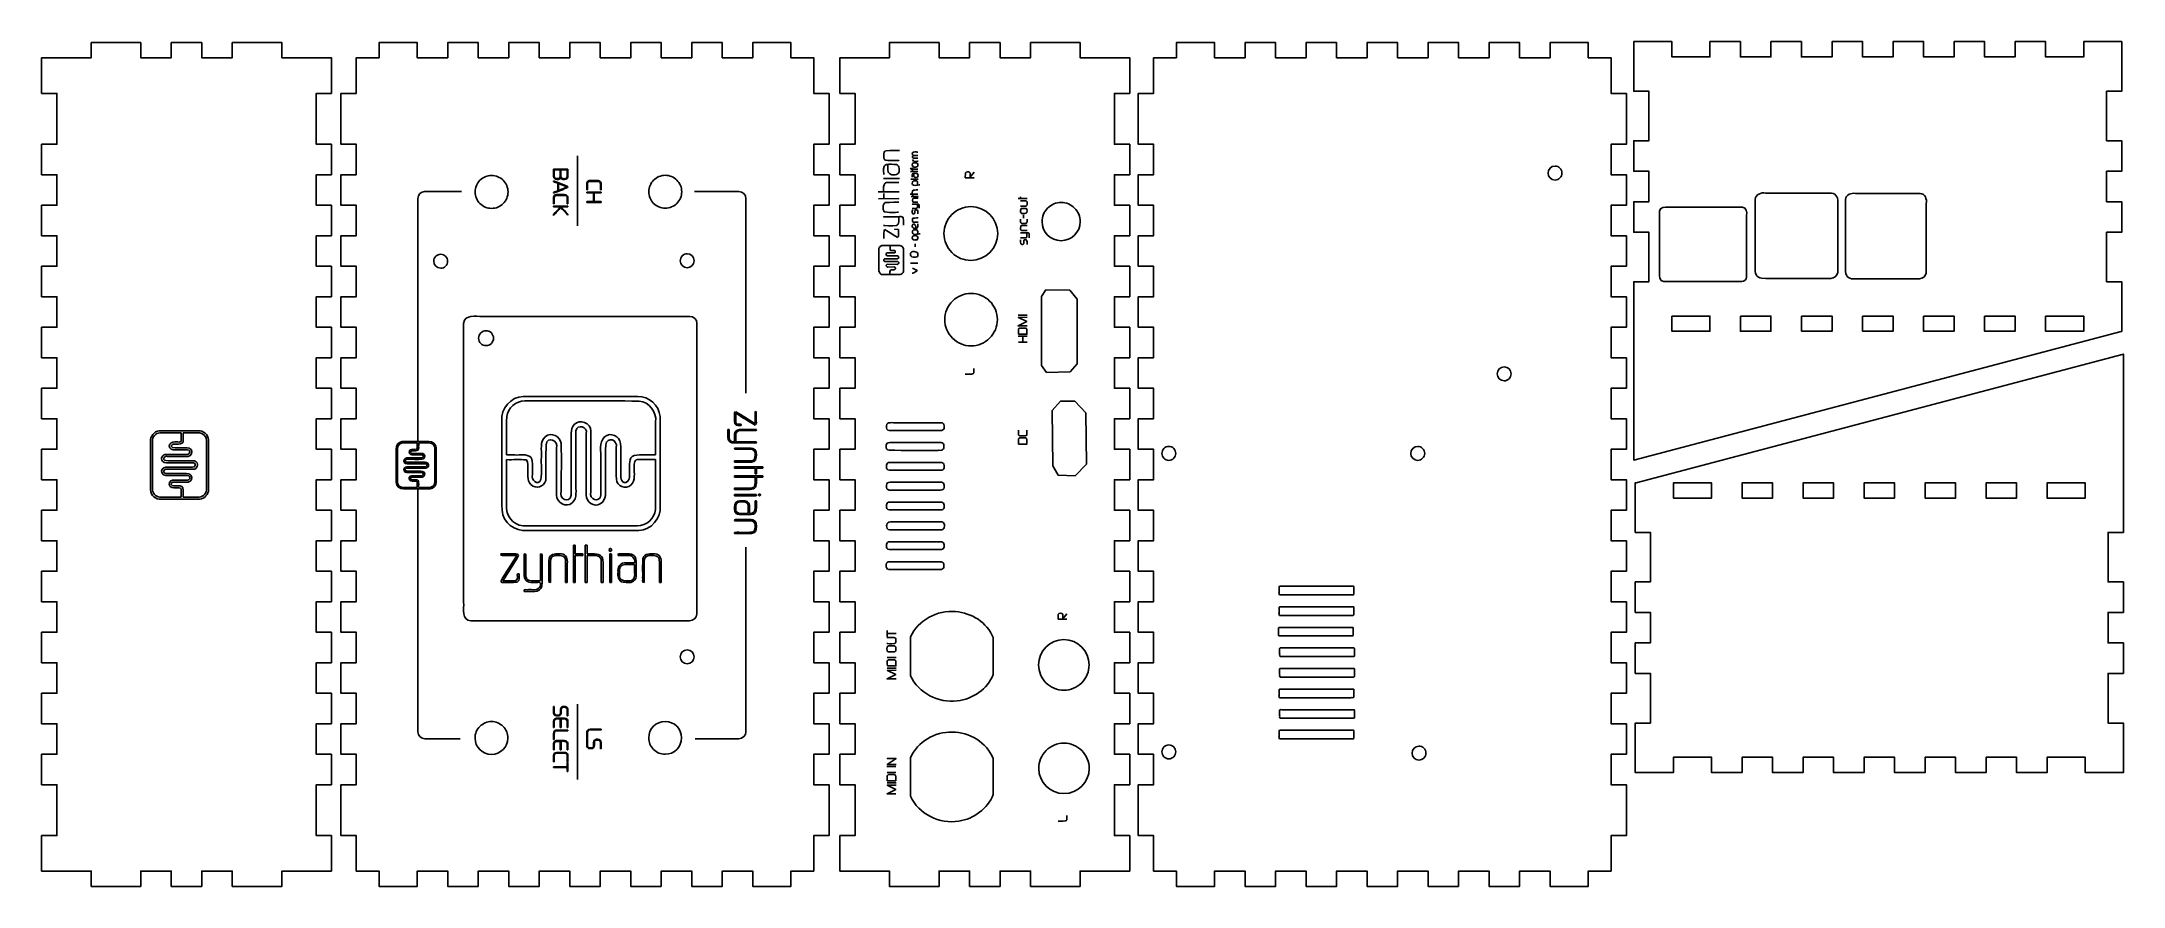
# Model space of a CAD drawing. Extents: x 0 to 409, y 1 to 167.
import ezdxf

# ---------------------------------------------------------------- set-up
doc = ezdxf.new("R2010")
doc.units = 0
doc.layers.get('0').update_dxf_attribs({"linetype": 'CONTINUOUS'})
doc.layers.add('Imprimir', color=7, linetype='CONTINUOUS')

msp = doc.modelspace()

# ---------------------------------------------------------------- linework, layer by layer
at = {"color": 5}
msp.add_lwpolyline([(57.050034, 134.614391), (57.050034, 128.614386), (54.050032, 128.614386), (54.050032, 122.614384), (57.050034, 122.614384), (57.050034, 116.614379), (54.050032, 116.614379), (54.050032, 110.614374), (57.050034, 110.614374), (57.050034, 104.614369), (54.050032, 104.614369), (54.050032, 98.614364), (57.050034, 98.614364), (57.050034, 92.614359), (54.050032, 92.614359), (54.050032, 86.614354), (57.050034, 86.614354), (57.050034, 80.614349), (54.050032, 80.614349), (54.050032, 74.614342), (57.050034, 74.614342), (57.050034, 68.614354), (54.050032, 68.614354), (54.050032, 62.614338), (57.050034, 62.614338), (57.050034, 56.614321), (54.050032, 56.614321), (54.050032, 50.614333), (57.050034, 50.614333), (57.050034, 44.614317), (54.050032, 44.614317), (54.050032, 38.614329), (57.050034, 38.614329), (57.050034, 32.614313), (54.050032, 32.614313), (54.050032, 26.614299), (57.050034, 26.614299), (57.050034, 20.614311), (54.050032, 20.614311), (54.050032, 10.614303), (57.050034, 10.614303), (57.050034, 3.614289), (47.300027, 3.614289), (47.300027, 0.614295), (37.550017, 0.614295), (37.550017, 3.614289), (31.550012, 3.614289), (31.550012, 0.614295), (25.550005, 0.614295), (25.550005, 3.614289), (19.55, 3.614289), (19.55, 0.614295), (9.799989, 0.614295), (9.799989, 3.614289), (0.04998, 3.614289), (0.04998, 10.614303), (3.049983, 10.614303), (3.049983, 20.614311), (0.04998, 20.614311), (0.04998, 26.614299), (3.049983, 26.614299), (3.049983, 32.614313), (0.04998, 32.614313), (0.04998, 38.614329), (3.049983, 38.614329), (3.049983, 44.614317), (0.04998, 44.614317), (0.04998, 50.614333), (3.049983, 50.614333), (3.049983, 56.614321), (0.04998, 56.614321), (0.04998, 62.614338), (3.049983, 62.614338), (3.049983, 68.614354), (0.04998, 68.614354), (0.04998, 74.614342), (3.049983, 74.614342), (3.049983, 80.614349), (0.04998, 80.614349), (0.04998, 86.614354), (3.049983, 86.614354), (3.049983, 92.614359), (0.04998, 92.614359), (0.04998, 98.614364), (3.049983, 98.614364), (3.049983, 104.614369), (0.04998, 104.614369), (0.04998, 110.614374), (3.049983, 110.614374), (3.049983, 116.614379), (0.04998, 116.614379), (0.04998, 122.614384), (3.049983, 122.614384), (3.049983, 128.614386), (0.04998, 128.614386), (0.04998, 134.614391), (3.049983, 134.614391), (3.049983, 140.614397), (0.04998, 140.614397), (0.04998, 146.614402), (3.049983, 146.614402), (3.049983, 156.614409), (0.04998, 156.614409), (0.04998, 163.614415), (9.799989, 163.614415), (9.799989, 166.614417), (19.55, 166.614417), (19.55, 163.614415), (25.550005, 163.614415), (25.550005, 166.614417), (31.550012, 166.614417), (31.550012, 163.614415), (37.550017, 163.614415), (37.550017, 166.614417), (47.300027, 166.614417), (47.300027, 163.614415), (57.050034, 163.614415), (57.050034, 156.614409), (54.050032, 156.614409), (54.050032, 146.614402), (57.050034, 146.614402), (57.050034, 140.614397), (54.050032, 140.614397), (54.050032, 134.614391), (57.050034, 134.614391)], close=True, dxfattribs=at)
at = {"color": 7}
for points in [[(32.479282, 88.286366), (32.479279, 88.286518)], [(21.860426, 78.738162), (21.860432, 78.738122)], [(32.867479, 78.697764), (32.867479, 78.697764)]]:
    msp.add_lwpolyline(points, close=True, dxfattribs=at)
for points in [[(23.187379, 90.227473), (22.154256, 90.149566), (21.360543, 89.133371), (21.472182, 88.115325)], [(30.780555, 90.237351), (28.249598, 90.230888), (25.717817, 90.250362), (23.187379, 90.227473)], [(32.864939, 88.425168), (32.840301, 89.480905), (31.823217, 90.343453), (30.780555, 90.237351)], [(21.472182, 88.115325), (21.473875, 84.943382), (21.46888, 81.771351), (21.474722, 78.599458)], [(21.860432, 78.738122), (21.865766, 81.974093), (21.849736, 85.210742), (21.868503, 88.446293)], [(21.868503, 88.446293), (21.932537, 89.309026), (22.790546, 89.95284), (23.634738, 89.849183)], [(23.634738, 89.849183), (24.919673, 89.849183), (26.204608, 89.849183), (27.489544, 89.849183)], [(25.248691, 87.614217), (24.941799, 87.13013), (25.361345, 86.476317), (25.92174, 86.498547)], [(25.801073, 86.918703), (25.223429, 87.163401), (25.768426, 87.799123), (26.226529, 87.633078)], [(26.632158, 88.035369), (26.147374, 88.02899), (25.521018, 88.126913), (25.248691, 87.614217)], [(27.737832, 86.886628), (27.0929, 86.903787), (26.44097, 86.849716), (25.801073, 86.918703)], [(25.92174, 86.498547), (26.866363, 86.481783), (27.812514, 86.51026), (28.756548, 86.484013)], [(26.226529, 87.633078), (26.713382, 87.667783), (27.251202, 87.531797), (27.691613, 87.786243)], [(27.463664, 88.152454), (27.255271, 87.942633), (26.905347, 88.070765), (26.632158, 88.035369)], [(27.489544, 89.849183), (27.474445, 89.284391), (27.521091, 88.712265), (27.463664, 88.152454)], [(27.691613, 87.786243), (28.015762, 88.153058), (27.851187, 88.685095), (27.891691, 89.133001)], [(29.435292, 86.558048), (29.000233, 87.036579), (28.309855, 86.84745), (27.737832, 86.886628)], [(27.891691, 89.84903), (28.978897, 89.838108), (30.068291, 89.871552), (31.154043, 89.831025)], [(27.891691, 89.133001), (27.891691, 89.37168), (27.891691, 89.610355), (27.891691, 89.84903)], [(28.756548, 86.484013), (29.554972, 86.41449), (29.12165, 85.374535), (28.468238, 85.594197)], [(28.850319, 85.201595), (29.481359, 85.248642), (29.872215, 86.072778), (29.435292, 86.558048)], [(31.154043, 89.831025), (31.898412, 89.729786), (32.493306, 89.038228), (32.479282, 88.286366)], [(32.479279, 88.286518), (32.473917, 85.050519), (32.490004, 81.813842), (32.471208, 78.578266)], [(32.867479, 78.697764), (32.865785, 81.940221), (32.870781, 85.182762), (32.864939, 88.425168)], [(24.485006, 85.589484), (23.836174, 85.60574), (23.363508, 84.774249), (23.81017, 84.265272)], [(24.478469, 83.072107), (23.884101, 83.093161), (23.412683, 82.404621), (23.738277, 81.880336)], [(24.470392, 84.359458), (23.668576, 84.455789), (24.195082, 85.464976), (24.827547, 85.201031)], [(24.486992, 81.832119), (23.73174, 81.908621), (24.10321, 82.89453), (24.748751, 82.674634)], [(23.81017, 84.265272), (24.238397, 83.796614), (24.918016, 83.988754), (25.479645, 83.947834)], [(28.934325, 84.349891), (27.446454, 84.356128), (25.957712, 84.337332), (24.470392, 84.359458)], [(29.713061, 83.07682), (27.968227, 83.073688), (26.223148, 83.083086), (24.478469, 83.072107)], [(28.468238, 85.594197), (27.140525, 85.591093), (25.812554, 85.600406), (24.485006, 85.589484)], [(24.748751, 82.674634), (26.472339, 82.677512), (28.19617, 82.668848), (29.919605, 82.67898)], [(24.827547, 85.201031), (26.16816, 85.208058), (27.511306, 85.159146), (28.850319, 85.201595)], [(25.479645, 83.947834), (26.963075, 83.94456), (28.446925, 83.954354), (29.930093, 83.942952)], [(29.422731, 81.513439), (28.945578, 82.032367), (28.174218, 81.781925), (27.557449, 81.838271)], [(30.474296, 84.103358), (30.053286, 84.48674), (29.449827, 84.308351), (28.934325, 84.349891)], [(29.930093, 83.942952), (30.556186, 83.851063), (30.285292, 82.910241), (29.713061, 83.07682)], [(29.919605, 82.67898), (30.625745, 82.671275), (30.965498, 83.631517), (30.474296, 84.103358)], [(21.474722, 78.599458), (21.49936, 77.543715), (22.516443, 76.681174), (23.559105, 76.787278)], [(23.263316, 77.18356), (22.484648, 77.249106), (21.845711, 77.956262), (21.860426, 78.738162)], [(23.738277, 81.880336), (24.063614, 81.301428), (24.784441, 81.45021), (25.338618, 81.430457)], [(27.557449, 81.838271), (26.534058, 81.8394), (25.509808, 81.811968), (24.486992, 81.832119)], [(25.817067, 80.51321), (25.228187, 80.479092), (24.933081, 79.71018), (25.334226, 79.286466)], [(25.334226, 79.286466), (25.724224, 78.844373), (26.353421, 79.028946), (26.870608, 78.989303)], [(25.338618, 81.430457), (26.473877, 81.423966), (27.610109, 81.443609), (28.744745, 81.420354)], [(25.555243, 79.694991), (25.485207, 80.187367), (26.070581, 80.146826), (26.40281, 80.137831)], [(26.59392, 79.391382), (26.239251, 79.422384), (25.712743, 79.262618), (25.555243, 79.694991)], [(28.503496, 80.53051), (27.608261, 80.520039), (26.710856, 80.552156), (25.817067, 80.51321)], [(26.40281, 80.137831), (27.220851, 80.148471), (28.041148, 80.115254), (28.8576, 80.156966)], [(27.845097, 78.995345), (27.658373, 79.510243), (27.030182, 79.369357), (26.59392, 79.391382)], [(26.870608, 78.989303), (27.164983, 79.019534), (27.598101, 78.993367), (27.48953, 78.580193)], [(27.48953, 78.580193), (27.48953, 78.111958), (27.48953, 77.643724), (27.48953, 77.175489)], [(27.891691, 77.175458), (27.872952, 77.781685), (27.936003, 78.395442), (27.845097, 78.995345)], [(28.744745, 81.420354), (29.516742, 81.348105), (29.172577, 80.326006), (28.503496, 80.53051)], [(28.8576, 80.156966), (29.500841, 80.195331), (29.872215, 81.035555), (29.422731, 81.513439)], [(32.471208, 78.578266), (32.406999, 77.715447), (31.54868, 77.071913), (30.704496, 77.175458)], [(31.152284, 76.797156), (32.103991, 76.877564), (32.885242, 77.742036), (32.867479, 78.697764)], [(27.48953, 77.175489), (26.080874, 77.180766), (24.671549, 77.164877), (23.263316, 77.18356)], [(23.559105, 76.787278), (26.090063, 76.793741), (28.621843, 76.774267), (31.152284, 76.797156)], [(30.704496, 77.175458), (29.766895, 77.175458), (28.829294, 77.175458), (27.891691, 77.175458)]]:
    msp.add_open_spline(points, degree=3, dxfattribs=at)
at = {"layer": 'Imprimir', "color": 5}
for points in [[(121.915411, 0.61386), (115.915389, 0.61386), (115.915389, 3.613866), (109.915367, 3.613866), (109.915367, 0.61386), (103.915374, 0.61386), (103.915374, 3.613866), (97.915355, 3.613866), (97.915355, 0.61386), (91.915361, 0.61386), (91.915361, 3.613866), (85.915336, 3.613866), (85.915336, 0.61386), (79.915317, 0.61386), (79.915317, 3.613866), (73.915324, 3.613866), (73.915324, 0.61386), (66.415291, 0.61386), (66.415291, 3.613866), (61.915308, 3.613866), (61.915308, 10.613877), (58.915283, 10.613877), (58.915283, 20.613894), (61.915308, 20.613894), (61.915308, 26.613904), (58.915283, 26.613904), (58.915283, 32.613912), (61.915308, 32.613912), (61.915308, 38.613923), (58.915283, 38.613923), (58.915283, 44.613933), (61.915308, 44.613933), (61.915308, 50.613944), (58.915283, 50.613944), (58.915283, 56.613952), (61.915308, 56.613952), (61.915308, 62.613962), (58.915283, 62.613962), (58.915283, 68.613973), (61.915308, 68.613973), (61.915308, 74.613983), (58.915283, 74.613983), (58.915283, 80.613994), (61.915308, 80.613994), (61.915308, 86.614002), (58.915283, 86.614002), (58.915283, 92.614012), (61.915308, 92.614012), (61.915308, 98.614023), (58.915283, 98.614023), (58.915283, 104.614033), (61.915308, 104.614033), (61.915308, 110.614041), (58.915283, 110.614041), (58.915283, 116.614052), (61.915308, 116.614052), (61.915308, 122.614062), (58.915283, 122.614062), (58.915283, 128.61407), (61.915308, 128.61407), (61.915308, 134.614078), (58.915283, 134.614078), (58.915283, 140.614081), (61.915308, 140.614081), (61.915308, 146.614091), (58.915283, 146.614091), (58.915283, 156.614108), (61.915308, 156.614108), (61.915308, 163.614119), (66.415291, 163.614119), (66.415291, 166.614124), (73.915324, 166.614124), (73.915324, 163.614119), (79.915317, 163.614119), (79.915317, 166.614124), (85.915336, 166.614124), (85.915336, 163.614119), (91.915361, 163.614119), (91.915361, 166.614124), (97.915355, 166.614124), (97.915355, 163.614119), (103.915374, 163.614119), (103.915374, 166.614124), (109.915367, 166.614124), (109.915367, 163.614119), (115.915389, 163.614119), (115.915389, 166.614124), (121.915411, 166.614124), (121.915411, 163.614119), (127.915402, 163.614119), (127.915402, 166.614124), (133.915424, 166.614124), (133.915424, 163.614119), (139.915417, 163.614119), (139.915417, 166.614124), (147.41545, 166.614124), (147.41545, 163.614119), (151.915467, 163.614119), (151.915467, 156.614108), (154.915461, 156.614108), (154.915461, 146.614091), (151.915467, 146.614091), (151.915467, 140.614081), (154.915461, 140.614081), (154.915461, 134.614078), (151.915467, 134.614078), (151.915467, 128.61407), (154.915461, 128.61407), (154.915461, 122.614062), (151.915467, 122.614062), (151.915467, 116.614052), (154.915461, 116.614052), (154.915461, 110.614041), (151.915467, 110.614041), (151.915467, 104.614033), (154.915461, 104.614033), (154.915461, 98.614023), (151.915467, 98.614023), (151.915467, 92.614012), (154.915461, 92.614012), (154.915461, 86.614002), (151.915467, 86.614002), (151.915467, 80.613994), (154.915461, 80.613994), (154.915461, 74.613983), (151.915467, 74.613983), (151.915467, 68.613973), (154.915461, 68.613973), (154.915461, 62.613962), (151.915467, 62.613962), (151.915467, 56.613952), (154.915461, 56.613952), (154.915461, 50.613944), (151.915467, 50.613944), (151.915467, 44.613933), (154.915461, 44.613933), (154.915461, 38.613923), (151.915467, 38.613923), (151.915467, 32.613912), (154.915461, 32.613912), (154.915461, 26.613904), (151.915467, 26.613904), (151.915467, 20.613894), (154.915461, 20.613894), (154.915461, 10.613877), (151.915467, 10.613877), (151.915467, 3.613866), (147.41545, 3.613866), (147.41545, 0.61386), (139.915417, 0.61386), (139.915417, 3.613866), (133.915424, 3.613866), (133.915424, 0.61386), (127.915402, 0.61386), (127.915402, 3.613866), (121.915411, 3.613866), (121.915411, 0.61386)], [(214.044843, 110.614377), (214.044843, 104.614372), (211.044841, 104.614372), (211.044841, 98.614367), (214.044843, 98.614367), (214.044843, 92.614362), (211.044841, 92.614362), (211.044841, 86.614357), (214.044843, 86.614357), (214.044843, 80.614352), (211.044841, 80.614352), (211.044841, 74.614347), (214.044843, 74.614347), (214.044843, 68.614345), (211.044841, 68.614345), (211.044841, 62.61434), (214.044843, 62.61434), (214.044843, 56.614335), (211.044841, 56.614335), (211.044841, 50.61433), (214.044843, 50.61433), (214.044843, 44.614326), (211.044841, 44.614326), (211.044841, 38.614321), (214.044843, 38.614321), (214.044843, 32.614316), (211.044841, 32.614316), (211.044841, 26.614311), (214.044843, 26.614311), (214.044843, 20.614306), (211.044841, 20.614306), (211.044841, 10.614298), (214.044843, 10.614298), (214.044843, 3.614295), (204.294836, 3.614295), (204.294836, 0.614292), (194.544823, 0.614292), (194.544823, 3.614295), (188.544818, 3.614295), (188.544818, 0.614292), (182.544816, 0.614292), (182.544816, 3.614295), (176.544808, 3.614295), (176.544808, 0.614292), (166.794798, 0.614292), (166.794798, 3.614295), (157.044791, 3.614295), (157.044791, 10.614298), (160.044793, 10.614298), (160.044793, 20.614306), (157.044791, 20.614306), (157.044791, 26.614311), (160.044793, 26.614311), (160.044793, 32.614316), (157.044791, 32.614316), (157.044791, 38.614321), (160.044793, 38.614321), (160.044793, 44.614326), (157.044791, 44.614326), (157.044791, 50.61433), (160.044793, 50.61433), (160.044793, 56.614335), (157.044791, 56.614335), (157.044791, 62.61434), (160.044793, 62.61434), (160.044793, 68.614345), (157.044791, 68.614345), (157.044791, 74.614347), (160.044793, 74.614347), (160.044793, 80.614352), (157.044791, 80.614352), (157.044791, 86.614357), (160.044793, 86.614357), (160.044793, 92.614362), (157.044791, 92.614362), (157.044791, 98.614367), (160.044793, 98.614367), (160.044793, 104.614372), (157.044791, 104.614372), (157.044791, 110.614377), (160.044793, 110.614377), (160.044793, 116.614382), (157.044791, 116.614382), (157.044791, 122.614384), (160.044793, 122.614384), (160.044793, 128.614389), (157.044791, 128.614389), (157.044791, 134.614394), (160.044793, 134.614394), (160.044793, 140.614399), (157.044791, 140.614399), (157.044791, 146.614403), (160.044793, 146.614403), (160.044793, 156.614411), (157.044791, 156.614411), (157.044791, 163.614416), (166.794798, 163.614416), (166.794798, 166.614419), (176.544808, 166.614419), (176.544808, 163.614416), (182.544816, 163.614416), (182.544816, 166.614419), (188.544818, 166.614419), (188.544818, 163.614416), (194.544823, 163.614416), (194.544823, 166.614419), (204.294836, 166.614419), (204.294836, 163.614416), (214.044843, 163.614416), (214.044843, 156.614411), (211.044841, 156.614411), (211.044841, 146.614403), (214.044843, 146.614403), (214.044843, 140.614399), (211.044841, 140.614399), (211.044841, 134.614394), (214.044843, 134.614394), (214.044843, 128.614389), (211.044841, 128.614389), (211.044841, 122.614384), (214.044843, 122.614384), (214.044843, 116.614382), (211.044841, 116.614382), (211.044841, 110.614377), (214.044843, 110.614377)], [(278.725816, 0.614295), (272.7258, 0.614295), (272.7258, 3.614297), (266.725812, 3.614297), (266.725812, 0.614295), (260.725796, 0.614295), (260.725796, 3.614297), (254.72578, 3.614297), (254.72578, 0.614295), (248.725792, 0.614295), (248.725792, 3.614297), (242.725775, 3.614297), (242.725775, 0.614295), (236.725787, 0.614295), (236.725787, 3.614297), (230.725743, 3.614297), (230.725743, 0.614295), (223.225744, 0.614295), (223.225744, 3.614297), (218.725739, 3.614297), (218.725739, 10.614303), (215.725716, 10.614303), (215.725716, 20.614311), (218.725739, 20.614311), (218.725739, 26.614316), (215.725716, 26.614316), (215.725716, 32.614321), (218.725739, 32.614321), (218.725739, 38.614326), (215.725716, 38.614326), (215.725716, 44.614331), (218.725739, 44.614331), (218.725739, 50.614336), (215.725716, 50.614336), (215.725716, 56.614341), (218.725739, 56.614341), (218.725739, 62.614346), (215.725716, 62.614346), (215.725716, 68.614351), (218.725739, 68.614351), (218.725739, 74.614356), (215.725716, 74.614356), (215.725716, 80.614361), (218.725739, 80.614361), (218.725739, 86.614366), (215.725716, 86.614366), (215.725716, 92.614371), (218.725739, 92.614371), (218.725739, 98.614376), (215.725716, 98.614376), (215.725716, 104.614381), (218.725739, 104.614381), (218.725739, 110.614385), (215.725716, 110.614385), (215.725716, 116.61439), (218.725739, 116.61439), (218.725739, 122.614395), (215.725716, 122.614395), (215.725716, 128.6144), (218.725739, 128.6144), (218.725739, 134.614405), (215.725716, 134.614405), (215.725716, 140.614414), (218.725739, 140.614414), (218.725739, 146.614419), (215.725716, 146.614419), (215.725716, 156.614427), (218.725739, 156.614427), (218.725739, 163.614433), (223.225744, 163.614433), (223.225744, 166.614436), (230.725743, 166.614436), (230.725743, 163.614433), (236.725787, 163.614433), (236.725787, 166.614436), (242.725775, 166.614436), (242.725775, 163.614433), (248.725792, 163.614433), (248.725792, 166.614436), (254.72578, 166.614436), (254.72578, 163.614433), (260.725796, 163.614433), (260.725796, 166.614436), (266.725812, 166.614436), (266.725812, 163.614433), (272.7258, 163.614433), (272.7258, 166.614436), (278.725816, 166.614436), (278.725816, 163.614433), (284.725816, 163.614433), (284.725816, 166.614436), (290.725832, 166.614436), (290.725832, 163.614433), (296.725848, 163.614433), (296.725848, 166.614436), (304.225847, 166.614436), (304.225847, 163.614433), (308.725852, 163.614433), (308.725852, 156.614427), (311.725846, 156.614427), (311.725846, 146.614419), (308.725852, 146.614419), (308.725852, 140.614414), (311.725846, 140.614414), (311.725846, 134.614405), (308.725852, 134.614405), (308.725852, 128.6144), (311.725846, 128.6144), (311.725846, 122.614395), (308.725852, 122.614395), (308.725852, 116.61439), (311.725846, 116.61439), (311.725846, 110.614385), (308.725852, 110.614385), (308.725852, 104.614381), (311.725846, 104.614381), (311.725846, 98.614376), (308.725852, 98.614376), (308.725852, 92.614371), (311.725846, 92.614371), (311.725846, 86.614366), (308.725852, 86.614366), (308.725852, 80.614361), (311.725846, 80.614361), (311.725846, 74.614356), (308.725852, 74.614356), (308.725852, 68.614351), (311.725846, 68.614351), (311.725846, 62.614346), (308.725852, 62.614346), (308.725852, 56.614341), (311.725846, 56.614341), (311.725846, 50.614336), (308.725852, 50.614336), (308.725852, 44.614331), (311.725846, 44.614331), (311.725846, 38.614326), (308.725852, 38.614326), (308.725852, 32.614321), (311.725846, 32.614321), (311.725846, 26.614316), (308.725852, 26.614316), (308.725852, 20.614311), (311.725846, 20.614311), (311.725846, 10.614303), (308.725852, 10.614303), (308.725852, 3.614297), (304.225847, 3.614297), (304.225847, 0.614295), (296.725848, 0.614295), (296.725848, 3.614297), (290.725832, 3.614297), (290.725832, 0.614295), (284.725816, 0.614295), (284.725816, 3.614297), (278.725816, 3.614297), (278.725816, 0.614295)], [(313.166986, 166.793134), (313.166986, 157.043228), (316.167234, 157.043228), (316.167234, 147.293324), (313.166986, 147.293324), (313.166986, 141.292789), (316.167234, 141.292789), (316.167234, 135.292811), (313.166986, 135.292811), (313.166986, 129.292834), (316.167234, 129.292834), (316.167234, 119.542929), (313.166986, 119.542929), (313.166986, 109.815626), (313.166986, 109.79302), (313.166986, 84.464656), (409.003556, 109.79302), (409.166173, 109.79302), (409.166173, 119.542923), (406.165897, 119.542923), (406.165897, 129.292829), (409.166173, 129.292829), (409.166173, 135.292805), (406.165897, 135.292805), (406.165897, 141.292783), (409.166173, 141.292783), (409.166173, 147.293318), (406.165897, 147.293318), (406.165897, 157.043222), (409.166173, 157.043222), (409.166173, 166.793128), (401.66575, 166.793128), (401.66575, 163.792861), (394.165921, 163.792861), (394.165921, 166.793128), (388.165933, 166.793128), (388.165933, 163.792861), (382.165945, 163.792861), (382.165945, 166.793128), (376.165985, 166.793128), (376.165985, 163.792861), (370.165997, 163.792861), (370.165997, 166.793128), (364.165981, 166.793128), (364.165981, 163.792861), (358.166021, 163.792861), (358.166021, 166.793128), (352.166033, 166.793128), (352.166033, 163.792861), (346.166073, 163.792861), (346.166073, 166.793128), (340.166085, 166.793128), (340.166085, 163.792861), (334.166069, 163.792861), (334.166069, 166.793128), (328.166109, 166.793128), (328.166109, 163.792861), (320.665715, 163.792861), (320.665715, 166.793128), (313.165885, 166.793128), (313.166986, 166.793134)], [(297.688847, 139.569976), (297.688847, 139.569976)], [(88.540968, 133.988524), (88.540968, 133.988524)], [(122.700694, 134.023045), (122.700694, 134.023045)], [(200.555507, 127.631378), (200.555507, 127.631378)], [(182.802756, 123.747224), (182.802756, 123.747224)], [(78.530577, 122.221683), (78.530577, 122.221683)], [(127.019036, 122.32569), (127.019036, 122.32569)], [(334.462967, 119.612025), (334.462967, 119.612028)], [(351.917, 120.221377), (351.916972, 120.221374)], [(369.381673, 120.153463), (369.381673, 120.153471)], [(202.254197, 117.875864), (203.727727, 116.146068), (203.727722, 103.396764), (202.318256, 101.859161), (197.705452, 101.731032), (196.680384, 103.076442), (196.680384, 116.658555), (197.577318, 117.939898), (202.254197, 117.875864)], [(128.941031, 111.370783), (128.941031, 111.370783)], [(320.666816, 112.793293), (328.16721, 112.793293), (328.16721, 109.815626), (320.666816, 109.815626), (320.666816, 112.793293), (320.666816, 112.793293)], [(334.16717, 112.793293), (340.167186, 112.793293), (340.167186, 109.815626), (334.16717, 109.815626), (334.16717, 112.793293), (334.16717, 112.793293)], [(346.167174, 112.793293), (352.167134, 112.793293), (352.167134, 109.815626), (346.167174, 109.815626), (346.167174, 112.793293), (346.167174, 112.793293)], [(358.167122, 112.793293), (364.167081, 112.793293), (364.167081, 109.815626), (358.167122, 109.815626), (358.167122, 112.793293), (358.167122, 112.793293)], [(370.167098, 112.793293), (376.167086, 112.793293), (376.167086, 109.815626), (370.167098, 109.815626), (370.167098, 112.793293), (370.167098, 112.793293)], [(382.167045, 112.793293), (388.167033, 112.793293), (388.167033, 109.815626), (382.167045, 109.815626), (382.167045, 112.793293), (382.167045, 112.793293)], [(394.167021, 112.793293), (401.666851, 112.793293), (401.666851, 109.815626), (394.167021, 109.815626), (394.167021, 112.793293), (394.167021, 112.793293)], [(88.926814, 108.452518), (88.926814, 108.452518)], [(182.844527, 106.93556), (182.844527, 106.93556)], [(409.467135, 23.000907), (409.467135, 32.750818), (406.466887, 32.750818), (406.466887, 42.500701), (409.467135, 42.500701), (409.467135, 48.501231), (406.466887, 48.501231), (406.466887, 54.501225), (409.467135, 54.501225), (409.467135, 60.501218), (406.466887, 60.501218), (406.466887, 70.251127), (409.467135, 70.251127), (409.467135, 79.978407), (409.467135, 80.000985), (409.467135, 105.329351), (313.630564, 80.000985), (313.467948, 80.000985), (313.467948, 70.251099), (316.468224, 70.251099), (316.468224, 60.50119), (313.467948, 60.50119), (313.467948, 54.501197), (316.468224, 54.501197), (316.468224, 48.501203), (313.467948, 48.501203), (313.467948, 42.500673), (316.468224, 42.500673), (316.468224, 32.75079), (313.467948, 32.75079), (313.467948, 23.000879), (320.968342, 23.000879), (320.968342, 26.001129), (328.468172, 26.001129), (328.468172, 23.000879), (334.46816, 23.000879), (334.46816, 26.001129), (340.468176, 26.001129), (340.468176, 23.000879), (346.468136, 23.000879), (346.468136, 26.001129), (352.468124, 26.001129), (352.468124, 23.000879), (358.468112, 23.000879), (358.468112, 26.001129), (364.468071, 26.001129), (364.468071, 23.000879), (370.468088, 23.000879), (370.468088, 26.001129), (376.468047, 26.001129), (376.468047, 23.000879), (382.468035, 23.000879), (382.468035, 26.001129), (388.468023, 26.001129), (388.468023, 23.000879), (394.467983, 23.000879), (394.467983, 26.001129), (401.968377, 26.001129), (401.968377, 23.000879), (409.468235, 23.000879), (409.467135, 23.000907)], [(287.688838, 100.069942), (287.688838, 100.069942)], [(205.433193, 93.795143), (205.54004, 83.661915), (203.296015, 81.381116), (199.983406, 81.506364), (198.914822, 83.322955), (198.807962, 94.222484), (200.410837, 96.039064), (203.242596, 96.03912), (205.433193, 93.795143)], [(177.558621, 91.240349), (177.558621, 91.240346)], [(177.502326, 87.333682), (177.502326, 87.333682)], [(177.558621, 83.427058), (177.558621, 83.427058)], [(221.737642, 84.422411), (221.737642, 84.422411)], [(270.691288, 84.422411), (270.691288, 84.422411)], [(177.558621, 79.520414), (177.558621, 79.520414)], [(328.467071, 77.000759), (320.967241, 77.000759), (320.967241, 79.978407), (328.467071, 79.978407), (328.467071, 77.000759), (328.467071, 77.000759)], [(340.467075, 77.000759), (334.467059, 77.000759), (334.467059, 79.978407), (340.467075, 79.978407), (340.467075, 77.000759), (340.467075, 77.000759)], [(352.467023, 77.000759), (346.467035, 77.000759), (346.467035, 79.978407), (352.467023, 79.978407), (352.467023, 77.000759), (352.467023, 77.000759)], [(364.466971, 77.000759), (358.467011, 77.000759), (358.467011, 79.978407), (364.466971, 79.978407), (364.466971, 77.000759), (364.466971, 77.000759)], [(376.466947, 77.000759), (370.466987, 77.000759), (370.466987, 79.978407), (376.466947, 79.978407), (376.466947, 77.000759), (376.466947, 77.000759)], [(388.466923, 77.000759), (382.466935, 77.000759), (382.466935, 79.978407), (388.466923, 79.978407), (388.466923, 77.000759), (388.466923, 77.000759)], [(401.967277, 77.000759), (394.466882, 77.000759), (394.466882, 79.978407), (401.967277, 79.978407), (401.967277, 77.000759), (401.967277, 77.000759)], [(177.558621, 75.613761), (177.558621, 75.613758)], [(177.599512, 71.707128), (177.599512, 71.707125)], [(177.54322, 67.800467), (177.54322, 67.800467)], [(177.502326, 63.893837), (177.502326, 63.893834)], [(258.03015, 59.658954), (258.095008, 59.632171), (258.121791, 59.567325), (258.121788, 59.567334)], [(258.03015, 55.611295), (258.095008, 55.584512), (258.121791, 55.519666), (258.121788, 55.519672)], [(187.196239, 49.573961), (187.196239, 49.573961)], [(257.909585, 51.563624), (257.974417, 51.536842), (258.0012, 51.471998), (258.001194, 51.472004)], [(258.150744, 47.515962), (258.215579, 47.489179), (258.242362, 47.424336), (258.242362, 47.424336), (258.242353, 47.424344)], [(127.019036, 44.41079), (127.019036, 44.41079)], [(258.150744, 43.468294), (258.215579, 43.441512), (258.242362, 43.376668), (258.242362, 43.376668), (258.242353, 43.376674)], [(201.092861, 39.212767), (201.092861, 39.212767)], [(258.03015, 39.420627), (258.095008, 39.393844), (258.121791, 39.329), (258.121788, 39.329006)], [(258.150744, 35.372959), (258.215579, 35.346176), (258.242362, 35.28133), (258.242362, 35.28133), (258.242353, 35.281335)], [(258.03015, 31.325274), (258.095008, 31.298491), (258.121791, 31.233648), (258.121788, 31.233656)], [(88.519181, 26.561391), (88.519181, 26.561391)], [(122.678935, 26.595935), (122.678935, 26.595935)], [(187.196239, 25.764274), (187.196239, 25.764274)], [(221.737642, 25.705454), (221.737642, 25.705454)], [(270.932447, 25.464314), (270.932447, 25.464314)], [(201.112284, 18.864291), (201.112284, 18.864291)]]:
    msp.add_lwpolyline(points, close=True, dxfattribs=at)
at = {"layer": 'Imprimir', "color": 7}
for points in [[(105.45933, 144.354618), (105.45933, 130.53383)], [(171.406795, 144.310595), (171.519048, 144.397887), (172.379657, 144.404378)], [(172.367186, 143.836688), (171.506577, 143.849105)], [(165.61941, 139.84457), (168.759135, 139.84457)], [(170.957785, 141.965809), (171.057564, 141.716352), (172.404603, 141.716352)], [(170.960926, 141.231579), (172.345556, 141.242022), (172.345556, 141.242022), (172.345556, 141.242022)], [(170.969167, 139.743563), (172.415556, 139.743563)], [(171.294544, 141.703878), (171.294544, 141.978283)], [(171.313156, 141.231579), (171.325292, 141.538383)], [(183.443276, 139.991032), (181.709726, 139.991032)], [(182.631165, 140.065906), (183.430785, 141.093533)], [(74.051919, 135.9416), (74.051919, 88.108873)], [(82.641499, 137.311349), (75.381101, 137.311349)], [(137.148039, 137.309424), (128.432566, 137.309424)], [(138.557974, 97.612865), (138.557974, 135.862668)], [(164.596352, 137.234014), (168.68858, 137.234014)], [(164.63163, 135.893459), (168.653302, 135.928737), (168.653302, 135.928737), (168.653302, 135.928737)], [(165.654688, 135.893459), (165.689966, 136.916514)], [(170.882214, 136.791151), (172.392752, 136.791151)], [(171.031481, 136.32794), (172.416112, 136.338382), (172.416112, 136.338382), (172.416112, 136.338382)], [(171.282072, 138.822784), (171.307021, 139.184509)], [(171.383712, 136.32794), (171.395847, 136.634744)], [(192.584059, 135.919059), (192.584059, 136.289476)], [(193.862881, 135.90142), (193.862881, 135.918918)], [(168.618024, 132.330403), (165.654688, 132.330403), (165.61941, 132.330403), (165.61941, 132.330403)], [(172.312883, 134.806706), (171.293985, 134.806706), (171.281849, 134.806706), (171.281849, 134.806706)], [(172.628255, 134.02131), (172.628255, 134.02131), (172.628255, 134.02131)], [(192.56642, 134.446226), (193.651214, 134.446226)], [(192.584059, 131.835671), (192.584059, 131.227115)], [(192.804545, 131.041921), (193.615937, 131.041921)], [(193.157323, 132.09142), (193.157323, 132.717615)], [(193.862881, 131.350587), (193.845242, 131.862115)], [(168.547469, 129.860959), (167.806632, 129.896237), (167.806632, 129.896237)], [(169.535246, 130.672348), (169.535246, 130.672348), (169.535246, 130.672348)], [(171.294544, 129.181481), (171.319492, 129.543205)], [(171.818393, 126.44988), (171.818393, 126.986215)], [(192.5576, 129.189837), (193.818784, 129.189837)], [(192.786906, 130.609754), (193.8717, 130.636283)], [(193.862881, 129.630809), (192.8751, 129.630809)], [(164.7292, 121.623344), (164.7292, 126.084826)], [(165.303451, 126.712093), (166.902519, 126.703344)], [(165.789356, 124.061716), (168.342564, 124.061716)], [(168.413238, 123.558118), (165.807023, 123.558118)], [(166.314605, 125.215045), (167.741809, 125.215045)], [(166.363608, 123.001548), (168.280721, 122.95738)], [(168.439744, 124.65362), (166.416615, 124.65362)], [(166.900787, 125.810336), (166.900787, 126.667925), (168.854972, 126.667925)], [(169.535238, 126.049491), (169.535238, 121.543842)], [(168.907979, 120.987271), (165.223941, 120.987271)], [(167.741809, 122.46256), (166.451952, 122.453811)], [(167.04387, 121.923656), (167.653459, 121.923656)], [(193.854293, 110.872802), (192.101893, 110.872802), (193.810639, 111.727174), (192.145547, 112.550359), (193.866767, 112.556568)], [(192.134267, 108.821329), (193.854062, 108.821329)], [(192.143086, 107.639523), (193.862881, 107.639523)], [(193.007392, 107.648357), (193.007392, 108.803718)], [(183.373415, 101.790423), (183.373415, 102.510428)], [(74.051835, 78.812324), (74.051835, 31.040204)], [(139.027603, 73.986998), (139.027603, 73.986998)], [(138.55886, 31.018149), (138.55886, 67.316673)], [(116.659543, 63.942611), (116.659543, 63.942611)], [(200.898286, 53.229845), (201.697906, 54.257481)], [(166.293035, 49.553324), (166.293035, 49.553324), (166.293035, 49.553324)], [(166.330452, 49.777829), (166.330452, 50.931545)], [(166.330452, 50.345333), (168.082852, 50.357807)], [(201.710397, 53.154872), (199.97685, 53.154872)], [(168.089089, 41.43367), (166.336689, 41.43367), (168.045435, 42.288044), (166.380343, 43.111233), (168.10156, 43.11747)], [(105.45933, 36.427237), (105.45933, 21.659979)], [(75.421657, 29.670436), (82.354479, 29.670436)], [(128.60425, 29.670027), (137.188979, 29.670027)], [(168.082852, 24.611202), (166.367872, 24.617439), (168.082852, 25.796098), (166.317981, 25.796101), (166.317981, 25.796101), (166.317981, 25.796101)], [(168.07038, 18.848868), (166.317981, 18.848868), (168.026723, 19.703242), (166.361635, 20.52643), (168.082852, 20.532667)], [(201.661387, 13.861879), (201.661387, 14.581905)]]:
    msp.add_lwpolyline(points, dxfattribs=at)
for points in [[(100.733795, 140.320321), (100.733767, 140.320321)], [(100.733767, 139.24638), (100.733767, 139.24638)], [(100.872959, 141.573894), (100.874342, 141.573894)], [(102.194241, 141.566076), (102.194383, 141.566076)], [(107.408159, 139.258129), (107.408159, 139.25809)], [(171.481634, 142.165453), (171.481631, 142.16534)], [(100.880889, 136.501052), (100.882159, 136.501024)], [(101.706195, 138.86367), (101.706195, 138.86367)], [(107.259738, 137.059463), (107.259738, 137.059463)], [(100.733767, 134.30238), (100.733767, 134.30238)], [(102.256979, 134.228178), (102.256867, 134.228178)], [(192.601698, 133.20267), (192.601698, 133.20267)], [(192.764159, 133.97881), (193.615928, 133.97881)], [(171.469163, 127.821988), (171.46916, 127.821875)], [(171.194764, 124.454371), (171.194764, 124.454287)], [(192.163186, 109.243025), (193.834515, 109.243025)], [(192.163186, 109.243025), (192.163186, 109.243025)], [(95.091027, 96.105601), (95.091625, 96.105821)], [(117.282818, 97.004179), (117.282818, 97.004191)], [(77.373734, 86.760435), (77.373819, 86.760413)], [(134.996338, 88.924417), (134.996338, 88.924439)], [(192.163186, 87.62167), (193.834515, 87.62167)], [(192.163186, 87.62167), (192.163186, 87.62167)], [(136.329443, 84.312508), (136.329443, 84.312502)], [(140.36099, 82.883001), (140.36099, 82.882987)], [(70.03437, 80.160666), (70.034201, 80.160669)], [(77.642127, 80.132757), (77.642127, 80.132757)], [(136.329499, 78.966872), (136.329443, 78.966869)], [(136.329443, 77.712984), (136.329443, 77.712984)], [(141.220554, 77.372567), (141.220554, 77.372567)], [(117.189456, 71.531417), (117.189366, 71.530816)], [(136.329443, 70.26096), (136.329443, 70.260957)], [(104.982562, 65.692828), (104.982596, 65.692828)], [(112.215618, 66.8211), (112.215618, 66.8211)], [(97.052579, 58.65114), (97.052541, 58.65114)], [(103.106221, 60.400985), (103.106206, 60.400985)], [(110.122803, 60.401062), (110.122924, 60.400985)], [(111.768784, 60.400985), (111.768784, 60.400985)], [(121.550346, 60.400985), (121.55037, 60.400985)], [(166.567431, 46.759466), (166.567431, 46.759463)], [(166.380343, 43.984312), (168.051669, 43.984312)], [(166.380343, 43.984312), (166.380343, 43.984312)], [(100.744745, 33.187983), (100.745479, 33.188604)], [(102.546144, 35.972901), (102.54589, 35.973042)], [(100.744745, 28.775077), (100.745479, 28.775698)], [(100.768904, 30.967885), (100.768904, 30.96653)], [(107.400285, 28.396883), (107.400285, 29.541119), (107.25971, 29.541119), (107.25971, 28.396883)], [(107.259738, 30.724417), (107.259738, 29.685642), (107.400341, 29.685642), (107.400341, 30.728312)], [(107.294903, 31.114948), (107.294903, 31.114948)], [(107.915851, 31.376588), (110.071662, 31.376588), (110.071662, 31.517188), (107.915851, 31.517188)], [(108.614887, 28.822573), (108.614887, 28.392988)], [(108.763308, 28.392988), (108.763308, 28.826467)], [(109.071833, 29.53316), (109.071862, 29.533301)], [(109.43113, 29.545014), (109.196801, 29.545014)], [(109.220226, 29.404444), (109.435025, 29.404444)], [(109.931031, 28.857709), (109.931031, 27.705681), (110.071606, 27.705681), (110.071606, 28.853815)], [(100.880889, 26.763934), (100.882159, 26.764498)], [(108.134517, 27.854071), (107.857231, 27.854071)], [(107.868943, 27.71347), (108.150152, 27.71347)], [(103.405059, 24.159742), (103.405059, 24.159742)], [(166.361635, 21.39951), (168.032961, 21.39951)], [(166.361635, 21.39951), (166.361635, 21.39951)]]:
    msp.add_lwpolyline(points, close=True, dxfattribs=at)
for points in [[(165.760521, 143.689848), (165.636572, 144.02033), (165.600956, 144.715556), (165.760521, 145.030403)], [(165.760521, 145.030403), (165.855167, 145.217149), (165.905499, 145.287056), (166.113299, 145.312625)], [(166.078021, 143.478181), (165.841423, 143.525482), (165.845247, 143.463788), (165.760521, 143.689848)], [(168.68858, 143.442903), (168.68858, 143.442903), (167.033329, 143.28723), (166.078021, 143.478181)], [(166.113299, 145.312625), (166.95985, 145.416822), (168.759135, 145.383181), (168.759135, 145.383181)], [(171.331961, 144.572667), (171.272372, 144.682536), (171.269115, 144.795001), (171.319486, 144.909414)], [(171.344435, 143.973819), (171.289277, 144.08112), (171.301562, 144.228779), (171.406795, 144.310595)], [(171.294544, 143.599706), (171.294544, 143.599706), (171.411313, 143.334361), (171.531523, 143.275433)], [(171.319486, 144.909414), (171.351668, 144.98251), (171.430837, 145.033761), (171.506574, 145.059077)], [(171.481631, 144.460399), (171.422757, 144.481001), (171.36169, 144.517831), (171.331961, 144.572667)], [(171.506577, 143.849105), (171.506577, 143.849105), (171.375606, 143.91317), (171.344435, 143.973819)], [(172.379657, 144.404378), (172.379657, 144.404378), (171.752554, 144.365713), (171.481631, 144.460399)], [(171.506574, 145.059077), (171.774807, 145.148767), (172.354711, 145.034241), (172.354711, 145.034241)], [(171.531523, 143.275433), (171.796673, 143.145441), (172.417077, 143.300268), (172.417077, 143.300268)], [(100.733767, 140.320321), (100.733654, 140.089435), (100.842281, 139.834895), (101.074324, 139.753353)], [(100.733795, 141.714483), (100.733795, 141.249761), (100.733767, 140.785028), (100.733795, 140.320321)], [(103.437487, 138.333705), (102.536238, 138.695209), (101.635018, 139.05671), (100.733767, 139.418214)], [(100.733767, 139.418214), (100.733767, 139.360934), (100.733767, 139.303657), (100.733767, 139.24638)], [(100.733767, 139.24638), (101.009752, 139.139638), (101.285712, 139.032899), (101.561697, 138.926157)], [(103.545691, 141.714483), (102.608403, 141.714483), (101.671086, 141.714483), (100.733795, 141.714483)], [(100.899488, 140.148673), (100.855405, 140.324808), (100.878886, 140.507855), (100.872959, 140.68756)], [(100.872959, 140.68756), (100.872959, 140.983005), (100.872959, 141.278449), (100.872959, 141.573894)], [(100.874342, 141.573894), (101.267508, 141.573894), (101.660644, 141.573894), (102.053779, 141.573894)], [(101.326973, 139.841632), (101.141299, 139.85007), (100.945434, 139.956996), (100.899488, 140.148673)], [(101.074324, 139.753353), (101.266267, 139.679148), (101.475929, 139.701094), (101.677154, 139.702553)], [(101.813947, 139.881216), (101.658358, 139.821414), (101.489645, 139.843356), (101.326973, 139.841632)], [(101.677154, 139.702553), (101.872311, 139.709467), (102.07901, 139.822932), (102.128004, 140.023525)], [(102.050957, 140.275414), (102.050957, 140.115027), (101.976902, 139.936352), (101.813947, 139.881216)], [(102.053779, 141.573894), (102.053779, 141.141078), (102.056602, 140.708193), (102.050957, 140.275414)], [(102.128004, 140.023525), (102.193423, 139.815388), (102.414149, 139.702798), (102.621808, 139.700758)], [(102.224609, 140.113172), (102.175191, 140.292881), (102.20062, 140.480945), (102.194241, 140.664994)], [(102.194241, 140.664994), (102.194241, 140.965355), (102.194241, 141.265715), (102.194241, 141.566076)], [(102.194383, 141.566076), (102.59796, 141.566076), (103.00151, 141.566076), (103.405059, 141.566076)], [(102.677716, 139.832381), (102.490688, 139.827273), (102.276876, 139.917731), (102.224609, 140.113172)], [(102.621808, 139.700758), (102.804688, 139.703947), (102.993354, 139.679591), (103.170025, 139.738161)], [(103.194183, 139.911999), (103.040146, 139.813384), (102.851001, 139.846201), (102.677716, 139.832381)], [(103.170025, 139.738161), (103.350083, 139.805663), (103.511429, 139.95749), (103.531862, 140.157033)], [(103.402237, 140.268025), (103.402237, 140.122334), (103.324485, 139.981044), (103.194183, 139.911999)], [(103.405059, 141.566076), (103.402237, 141.133413), (103.408446, 140.700596), (103.402237, 140.268025)], [(103.531862, 140.157033), (103.556415, 140.380254), (103.541457, 140.60558), (103.545691, 140.82984)], [(103.545691, 140.82984), (103.545691, 141.12472), (103.545691, 141.419603), (103.545691, 141.714483)], [(107.408159, 139.25809), (107.270096, 139.129331), (107.25367, 138.931228), (107.260726, 138.753877)], [(107.406973, 138.92119), (107.433502, 139.143155), (107.644717, 139.319354), (107.868125, 139.30543)], [(107.761247, 139.442734), (107.626429, 139.42676), (107.495817, 139.363079), (107.408159, 139.258129)], [(108.687193, 139.449535), (108.378611, 139.447842), (108.069521, 139.455575), (107.761247, 139.442734)], [(107.868125, 139.30543), (108.286663, 139.313304), (108.705481, 139.305994), (109.124157, 139.309268)], [(109.531997, 139.445048), (109.250649, 139.456026), (108.968766, 139.44533), (108.687193, 139.449535)], [(109.124157, 139.309268), (109.279549, 139.305063), (109.436408, 139.317001), (109.590755, 139.298233)], [(110.0663, 138.943381), (110.042875, 139.211991), (109.803636, 139.442451), (109.531997, 139.445048)], [(109.590755, 139.298233), (109.802112, 139.254545), (109.958011, 139.039664), (109.931059, 138.824816)], [(165.725244, 140.655987), (165.725244, 140.655987), (165.509042, 141.73814), (165.725244, 142.208209)], [(165.725244, 142.208209), (165.815848, 142.4052), (166.002905, 142.615371), (166.219132, 142.631543)], [(166.219132, 142.631543), (166.860996, 142.679549), (167.465254, 142.653274), (168.159413, 142.631543)], [(166.536632, 141.185154), (166.363486, 141.609983), (166.501355, 142.560987), (166.501355, 142.560987)], [(166.995244, 140.691265), (166.790655, 140.784088), (166.621423, 140.9771), (166.536632, 141.185154)], [(168.194691, 140.655987), (167.812531, 140.537905), (167.359499, 140.526024), (166.995244, 140.691265)], [(168.159413, 142.631543), (168.392712, 142.624205), (168.539764, 142.322284), (168.618024, 142.102376)], [(168.582746, 140.938209), (168.508017, 140.796788), (168.347503, 140.703203), (168.194691, 140.655987)], [(168.618024, 142.102376), (168.748188, 141.736616), (168.764136, 141.281448), (168.582746, 140.938209)], [(171.301732, 140.120696), (171.301732, 140.120696), (171.219238, 140.533587), (171.301732, 140.71294)], [(171.307015, 142.352425), (171.307015, 142.352425), (171.246834, 142.662813), (171.319489, 142.788966)], [(171.301732, 140.71294), (171.336304, 140.788124), (171.407678, 140.868303), (171.49018, 140.874484)], [(171.481631, 142.16534), (171.389562, 142.213572), (171.307015, 142.352425), (171.307015, 142.352425)], [(171.307021, 139.184509), (171.307021, 139.184509), (171.426017, 139.400747), (171.531526, 139.409016)], [(171.319489, 142.788966), (171.370738, 142.877951), (171.440481, 142.909362), (171.581414, 142.951103)], [(172.142681, 142.140335), (171.875038, 142.122273), (171.676963, 142.063006), (171.481634, 142.165453)], [(171.49018, 140.874484), (171.73509, 140.892546), (171.965648, 140.882668), (172.230511, 140.874484)], [(171.531526, 139.409016), (171.719226, 139.423692), (171.892581, 139.448471), (172.105266, 139.433852)], [(171.611324, 140.322711), (171.545258, 140.484763), (171.597862, 140.847616), (171.597862, 140.847616)], [(171.581414, 142.951103), (171.72235, 142.992844), (171.834093, 142.986127), (172.080318, 142.951046)], [(171.78631, 140.134243), (171.708247, 140.169634), (171.643675, 140.243294), (171.611324, 140.322711)], [(172.24397, 140.120696), (172.098152, 140.075654), (171.925296, 140.071082), (171.78631, 140.134243)], [(172.080318, 142.951046), (172.192287, 142.935242), (172.321327, 142.797179), (172.354714, 142.689116)], [(172.105266, 139.433852), (172.208294, 139.426796), (172.269421, 139.29387), (172.304826, 139.19687)], [(172.34224, 142.265049), (172.307295, 142.184079), (172.230672, 142.14629), (172.142681, 142.140335)], [(172.230511, 140.874484), (172.319527, 140.870815), (172.375638, 140.756486), (172.405497, 140.672582)], [(172.392035, 140.228336), (172.363522, 140.174403), (172.302277, 140.138674), (172.24397, 140.120696)], [(172.354714, 142.689116), (172.396466, 142.554016), (172.398275, 142.394899), (172.34224, 142.265049)], [(172.405497, 140.672582), (172.455163, 140.532995), (172.461247, 140.359315), (172.392035, 140.228336)], [(181.709726, 139.991032), (181.709726, 139.991032), (181.713677, 140.536934), (181.728466, 140.809392)], [(181.728466, 140.809392), (181.730441, 140.845911), (181.728183, 140.883447), (181.737835, 140.918696)], [(181.737835, 140.918696), (181.75237, 140.97119), (181.774948, 141.023542), (181.809678, 141.065508)], [(181.809678, 141.065508), (181.836235, 141.097597), (181.86917, 141.130589), (181.90963, 141.140467)], [(181.90963, 141.140467), (182.060133, 141.177212), (182.230849, 141.166431), (182.387531, 141.152884)], [(182.387531, 141.152884), (182.433572, 141.148933), (182.477557, 141.126073), (182.515595, 141.099798)], [(182.515595, 141.099798), (182.556819, 141.07135), (182.593739, 141.0339), (182.618671, 140.990466)], [(182.618671, 140.990466), (182.637043, 140.958462), (182.648005, 140.921124), (182.649904, 140.884265)], [(182.649904, 140.884265), (182.663846, 140.613755), (182.631165, 140.065906), (182.631165, 140.065906)], [(75.381101, 137.311349), (74.665019, 137.311349), (74.051919, 136.698286), (74.051919, 135.9416)], [(100.735771, 136.113104), (100.731537, 135.699631), (100.735771, 135.286063), (100.732948, 134.872551)], [(100.733767, 136.973549), (101.656128, 137.343308), (102.578205, 137.71382), (103.500761, 138.083114)], [(101.561697, 137.465606), (101.285712, 137.358864), (101.009752, 137.252119), (100.733767, 137.145377)], [(100.733767, 137.145377), (100.733767, 137.088103), (100.733767, 137.030823), (100.733767, 136.973549)], [(100.882159, 136.501024), (100.77833, 136.399915), (100.73388, 136.255488), (100.735771, 136.113104)], [(100.873552, 134.872551), (100.876374, 135.282874), (100.870729, 135.693287), (100.876374, 136.103545)], [(100.876374, 136.103545), (100.87214, 136.320769), (101.046751, 136.523579), (101.264855, 136.543425)], [(101.292457, 136.689952), (101.135143, 136.685634), (100.983534, 136.622651), (100.880889, 136.501052)], [(101.264855, 136.543425), (101.46766, 136.55985), (101.67182, 136.548364), (101.875246, 136.551779)], [(102.583539, 136.692492), (102.153206, 136.691081), (101.722733, 136.695568), (101.292457, 136.689952)], [(101.561697, 138.926157), (101.561697, 138.439304), (101.561697, 137.952456), (101.561697, 137.465606)], [(101.706195, 138.86367), (102.282916, 138.641073), (102.859609, 138.418479), (103.43633, 138.195881)], [(101.706195, 137.528087), (101.706195, 137.973281), (101.706195, 138.418479), (101.706195, 138.86367)], [(103.43633, 138.195881), (102.859609, 137.973284), (102.282916, 137.750681), (101.706195, 137.528087)], [(101.875246, 136.551779), (102.250742, 136.550368), (102.626408, 136.554855), (103.001792, 136.549521)], [(103.101078, 136.675982), (102.930333, 136.705263), (102.756033, 136.687666), (102.583539, 136.692492)], [(103.001792, 136.549521), (103.224861, 136.537357), (103.417816, 136.331948), (103.403705, 136.106534)], [(103.541486, 136.139173), (103.538663, 136.391714), (103.350873, 136.628495), (103.101078, 136.675982)], [(103.403705, 136.106534), (103.406527, 135.692661), (103.403987, 135.278742), (103.403705, 134.864849)], [(103.500761, 138.083114), (103.6454, 138.139005), (103.562342, 138.320759), (103.437487, 138.333705)], [(103.544308, 134.864849), (103.541486, 135.289608), (103.547977, 135.714519), (103.541486, 136.139173)], [(107.260726, 138.753877), (107.257904, 138.379128), (107.260811, 138.004371), (107.260726, 137.629614)], [(110.071662, 137.200052), (109.134346, 137.200052), (108.197057, 137.200052), (107.259738, 137.200052)], [(107.259738, 137.200052), (107.259738, 137.153189), (107.259738, 137.106326), (107.259738, 137.059463)], [(107.259738, 137.059463), (107.699751, 137.059463), (108.139766, 137.059463), (108.579779, 137.059463)], [(108.579779, 135.309931), (108.139766, 135.309931), (107.699751, 135.309931), (107.259738, 135.309931)], [(107.259738, 135.309931), (107.259738, 135.263068), (107.259738, 135.216202), (107.259738, 135.169342)], [(107.259738, 135.169342), (108.197057, 135.169342), (109.134346, 135.169342), (110.071662, 135.169342)], [(107.260726, 137.629614), (107.307603, 137.629614), (107.354452, 137.629614), (107.401329, 137.629614)], [(107.401329, 137.629614), (107.404433, 138.060093), (107.394556, 138.490976), (107.406973, 138.92119)], [(108.579779, 137.059463), (108.579779, 136.476284), (108.579779, 135.893109), (108.579779, 135.309931)], [(108.720382, 135.309931), (108.720382, 135.893109), (108.720382, 136.476284), (108.720382, 137.059463)], [(108.720382, 137.059463), (109.170809, 137.059463), (109.621235, 137.059463), (110.071662, 137.059463)], [(110.071662, 135.309931), (109.621235, 135.309931), (109.170809, 135.309931), (108.720382, 135.309931)], [(109.931059, 138.824816), (109.933881, 138.423858), (109.931172, 138.022896), (109.931059, 137.621935)], [(109.931059, 137.621935), (109.977936, 137.621935), (110.024785, 137.621935), (110.071662, 137.621935)], [(110.071662, 137.621935), (110.06884, 138.06239), (110.077871, 138.503077), (110.0663, 138.943381)], [(110.071662, 137.059463), (110.071662, 137.106326), (110.071662, 137.153189), (110.071662, 137.200052)], [(110.071662, 135.169342), (110.071662, 135.216202), (110.071662, 135.263068), (110.071662, 135.309931)], [(138.557974, 135.862668), (138.557974, 136.661532), (137.944956, 137.309424), (137.148039, 137.309424)], [(165.654688, 137.234014), (165.654688, 137.234014), (165.5387, 138.19024), (165.725244, 138.609848)], [(165.654688, 134.835126), (165.749334, 135.021872), (165.799666, 135.091778), (166.007466, 135.117348)], [(165.725244, 138.609848), (165.813065, 138.807403), (165.967689, 139.071874), (166.183855, 139.068459)], [(166.007466, 135.117348), (166.854017, 135.221544), (168.653302, 135.187903), (168.653302, 135.187903)], [(166.183855, 139.068459), (166.971068, 139.056041), (168.653302, 139.103737), (168.653302, 139.103737)], [(171.272872, 136.791151), (171.272872, 136.791151), (171.230056, 137.213666), (171.298921, 137.399086)], [(171.494106, 138.573356), (171.394588, 138.618117), (171.282072, 138.822784), (171.282072, 138.822784)], [(171.298921, 137.399086), (171.331337, 137.486378), (171.388413, 137.603246), (171.468203, 137.60175)], [(171.383943, 135.304772), (171.340803, 135.44275), (171.328407, 135.732987), (171.383943, 135.86439)], [(171.383943, 135.86439), (171.416887, 135.942368), (171.434404, 135.971522), (171.506729, 135.982218)], [(171.49445, 135.216464), (171.412103, 135.236502), (171.413432, 135.210255), (171.383943, 135.304772)], [(171.468203, 137.60175), (171.758782, 137.596106), (172.379736, 137.617272), (172.379736, 137.617272)], [(172.791255, 138.635615), (172.791255, 138.635615), (171.858167, 138.409583), (171.494106, 138.573356)], [(172.403067, 135.202071), (172.403067, 135.202071), (171.82695, 135.137075), (171.49445, 135.216464)], [(171.506729, 135.982218), (171.801375, 136.025708), (172.427623, 136.011625), (172.427623, 136.011625)], [(172.304826, 139.19687), (172.37467, 139.005495), (172.304826, 138.585718), (172.304826, 138.585718)], [(192.125448, 135.90142), (192.160725, 135.90142), (193.862881, 135.90142), (193.862881, 135.90142)], [(193.571839, 135.469282), (193.244253, 135.469282), (192.575239, 135.460533), (192.575239, 135.460533)], [(193.739409, 135.407531), (193.690457, 135.441398), (193.631368, 135.469282), (193.571839, 135.469282)], [(193.853861, 135.275254), (193.849712, 135.33342), (193.787355, 135.374342), (193.739409, 135.407531)], [(193.853861, 134.693283), (193.851039, 134.951206), (193.86865, 135.067002), (193.853861, 135.275254)], [(100.732948, 134.872551), (100.779797, 134.872551), (100.826674, 134.872551), (100.873552, 134.872551)], [(103.545663, 134.442966), (102.608374, 134.442966), (101.671058, 134.442966), (100.733767, 134.442966)], [(100.733767, 134.442966), (100.733767, 134.396106), (100.733767, 134.34924), (100.733767, 134.30238)], [(100.733767, 134.30238), (101.671058, 134.30238), (102.608374, 134.30238), (103.545663, 134.30238)], [(102.026206, 134.197089), (101.596918, 133.733513), (101.164328, 133.272978), (100.733767, 132.810576)], [(100.733767, 132.599694), (101.208919, 133.109974), (101.684068, 133.620258), (102.159246, 134.130538)], [(100.733767, 132.810576), (100.733767, 132.740283), (100.733767, 132.66999), (100.733767, 132.599694)], [(102.256867, 134.228178), (102.195624, 134.33481), (102.077797, 134.279913), (102.026206, 134.197089)], [(102.159246, 134.130538), (102.621385, 133.634578), (103.083524, 133.138614), (103.545663, 132.642654)], [(103.541147, 132.862339), (103.112959, 133.317495), (102.685844, 133.773693), (102.256979, 134.228178)], [(103.403705, 134.864849), (103.450554, 134.864849), (103.497431, 134.864849), (103.544308, 134.864849)], [(103.545663, 132.642654), (103.542558, 132.715275), (103.551871, 132.792757), (103.541147, 132.862339)], [(103.545663, 134.30238), (103.545663, 134.34924), (103.545663, 134.396106), (103.545663, 134.442966)], [(165.654688, 133.49457), (165.530739, 133.825052), (165.495122, 134.520278), (165.654688, 134.835126)], [(165.972188, 133.282903), (165.73559, 133.330204), (165.739414, 133.26851), (165.654688, 133.49457)], [(168.582746, 133.247626), (168.582746, 133.247626), (166.927496, 133.091952), (165.972188, 133.282903)], [(168.194691, 130.63707), (168.392198, 130.665603), (168.503823, 130.8771), (168.582746, 131.060403)], [(168.547469, 132.330403), (168.547469, 132.330403), (169.035741, 132.420404), (169.253024, 132.330403)], [(168.582746, 131.060403), (168.750228, 131.449362), (168.618024, 132.330403), (168.618024, 132.330403)], [(169.253024, 132.330403), (169.360573, 132.285869), (169.454079, 132.190449), (169.499969, 132.083459)], [(169.499969, 132.083459), (169.685448, 131.651038), (169.535246, 130.672348), (169.535246, 130.672348)], [(171.331961, 133.696444), (171.331961, 133.696444), (171.213887, 133.235264), (171.307012, 133.035394)], [(171.281849, 133.987866), (171.281849, 133.987866), (171.88699, 133.948778), (172.167319, 134.004517)], [(171.351657, 131.389108), (171.305708, 131.527001), (171.292506, 131.817013), (171.351657, 131.948331)], [(171.307012, 133.035394), (171.347054, 132.949458), (171.437176, 132.870125), (171.53152, 132.860784)], [(171.351657, 131.948331), (171.386743, 132.026252), (171.4054, 132.055406), (171.482433, 132.066074)], [(171.469355, 131.300885), (171.381649, 131.320923), (171.383065, 131.294676), (171.351657, 131.389108)], [(172.4371, 131.286492), (172.4371, 131.286492), (171.82349, 131.22158), (171.469355, 131.300885)], [(171.482433, 132.066074), (171.796253, 132.109536), (172.463254, 132.095453), (172.463254, 132.095453)], [(171.53152, 132.860784), (171.651789, 132.84893), (171.722054, 132.9299), (171.78097, 133.035423)], [(171.78097, 133.035423), (171.872535, 133.199422), (171.710646, 133.422349), (171.805919, 133.584204)], [(171.805919, 133.584204), (171.868228, 133.690065), (172.023992, 133.765532), (172.142681, 133.733866)], [(172.142681, 133.733866), (172.272034, 133.69935), (172.341303, 133.537863), (172.37966, 133.409593)], [(172.167319, 134.004517), (172.23523, 134.018064), (172.273609, 134.118253), (172.300748, 134.205064)], [(172.288618, 134.806762), (172.288618, 134.806762), (172.456503, 134.849406), (172.53121, 134.806762)], [(172.300748, 134.205064), (172.358332, 134.389327), (172.312883, 134.806706), (172.312883, 134.806706)], [(172.37966, 133.409593), (172.427364, 133.250053), (172.354711, 132.91068), (172.354711, 132.91068)], [(172.53121, 134.806762), (172.56819, 134.785596), (172.600341, 134.740468), (172.61612, 134.689781)], [(172.61612, 134.689781), (172.679893, 134.484916), (172.628255, 134.02131), (172.628255, 134.02131)], [(192.601698, 133.20267), (192.540822, 133.402343), (192.610503, 133.828865), (192.610503, 133.828865)], [(192.584059, 131.227115), (192.584059, 131.227115), (192.63583, 131.120802), (192.681073, 131.086004)], [(192.681064, 133.088116), (192.650367, 133.122971), (192.615244, 133.158249), (192.601698, 133.20267)], [(192.610503, 133.828865), (192.610503, 133.828865), (192.614708, 133.881443), (192.62992, 133.901283)], [(192.62992, 133.901283), (192.661376, 133.94229), (192.764159, 133.97881), (192.764159, 133.97881)], [(192.769259, 133.008727), (192.729742, 133.011549), (192.707201, 133.058427), (192.681064, 133.088116)], [(192.681073, 131.086004), (192.715713, 131.059475), (192.804545, 131.041921), (192.804545, 131.041921)], [(193.633567, 133.026225), (193.357105, 132.989028), (193.056959, 132.996394), (192.769259, 133.008727)], [(193.615928, 133.97881), (193.615928, 133.97881), (193.705886, 133.97881), (193.7394, 133.952281)], [(193.615937, 131.041921), (193.615937, 131.041921), (193.742251, 131.075251), (193.783506, 131.121281)], [(193.74822, 133.096781), (193.717573, 133.064015), (193.67804, 133.032208), (193.633567, 133.026225)], [(193.651214, 134.446226), (193.651214, 134.446226), (193.727792, 134.492595), (193.757048, 134.525587)], [(193.7394, 133.952281), (193.794885, 133.910089), (193.833581, 133.836683), (193.836414, 133.767058)], [(193.836414, 133.264364), (193.829923, 133.20157), (193.791332, 133.142896), (193.74822, 133.096781)], [(193.757048, 134.525587), (193.799872, 134.573875), (193.854538, 134.628767), (193.853861, 134.693283)], [(193.783506, 131.121281), (193.837498, 131.181508), (193.862881, 131.350587), (193.862881, 131.350587)], [(193.836414, 133.767058), (193.843046, 133.604357), (193.853235, 133.427037), (193.836414, 133.264364)], [(165.689966, 128.061792), (165.689966, 128.061792), (165.592633, 130.012174), (165.901632, 129.825681)], [(165.61941, 130.601792), (165.61941, 130.601792), (167.379388, 130.51927), (168.194691, 130.63707)], [(165.901632, 129.825681), (166.971523, 129.179928), (167.620112, 128.711101), (168.37108, 128.273459)], [(168.37108, 128.273459), (168.75583, 128.049233), (168.547469, 129.860959), (168.547469, 129.860959)], [(171.294544, 128.00896), (171.294544, 128.00896), (171.234362, 128.319348), (171.307018, 128.445502)], [(171.269598, 130.565837), (171.254951, 130.374575), (171.386717, 130.156276), (171.556468, 130.066925)], [(171.56894, 130.940007), (171.409862, 130.954401), (171.281798, 130.725095), (171.269598, 130.565837)], [(171.506577, 128.932053), (171.40706, 128.976813), (171.294544, 129.181481), (171.294544, 129.181481)], [(171.46916, 127.821875), (171.377091, 127.870107), (171.294544, 128.00896), (171.294544, 128.00896)], [(171.307018, 128.445502), (171.358264, 128.534486), (171.428009, 128.565898), (171.568943, 128.607638)], [(171.319492, 129.543205), (171.319492, 129.543205), (171.438488, 129.759444), (171.544, 129.767713)], [(172.130206, 127.79687), (171.862564, 127.778808), (171.664489, 127.719541), (171.469163, 127.821988)], [(172.803727, 128.994311), (172.803727, 128.994311), (171.870641, 128.768279), (171.506577, 128.932053)], [(171.544, 129.767713), (171.7317, 129.782388), (171.905052, 129.807167), (172.117738, 129.792548)], [(171.556468, 130.066925), (171.741002, 129.969784), (171.994263, 130.022192), (172.180098, 130.116822)], [(171.99301, 130.154244), (171.99301, 130.154244), (171.865369, 130.913281), (171.56894, 130.940007)], [(171.568943, 128.607638), (171.709876, 128.649379), (171.821619, 128.642662), (172.067847, 128.607582)], [(172.067847, 128.607582), (172.179815, 128.591777), (172.308853, 128.453714), (172.342243, 128.345651)], [(172.117738, 129.792548), (172.220766, 129.785493), (172.281892, 129.652566), (172.3173, 129.555566)], [(172.329769, 127.921584), (172.294824, 127.840615), (172.218198, 127.802825), (172.130206, 127.79687)], [(172.180098, 130.116822), (172.248409, 130.15162), (172.30248, 130.219804), (172.329769, 130.291432)], [(172.3173, 129.555566), (172.387141, 129.364191), (172.3173, 128.944414), (172.3173, 128.944414)], [(172.329769, 130.291432), (172.406736, 130.493504), (172.342243, 130.940007), (172.342243, 130.940007)], [(172.342243, 128.345651), (172.383992, 128.210552), (172.385801, 128.051435), (172.329769, 127.921584)], [(192.587555, 127.832348), (192.587555, 127.832348), (192.540681, 127.359711), (192.607565, 127.110113)], [(192.56642, 128.210865), (192.56642, 128.210865), (193.228431, 128.163056), (193.5542, 128.210865)], [(192.592878, 129.877754), (192.592878, 129.877754), (192.570978, 130.246534), (192.610517, 130.424559)], [(192.689892, 129.683726), (192.626245, 129.732155), (192.592878, 129.877754), (192.592878, 129.877754)], [(192.607565, 127.110113), (192.623962, 127.048871), (192.650674, 126.984948), (192.699553, 126.94538)], [(192.610517, 130.424559), (192.620225, 130.468276), (192.6327, 130.515463), (192.663434, 130.548032)], [(192.663434, 130.548032), (192.695003, 130.581503), (192.786906, 130.609754), (192.786906, 130.609754)], [(192.8751, 129.630809), (192.8751, 129.630809), (192.729872, 129.653387), (192.689892, 129.683726)], [(192.699553, 126.94538), (192.72721, 126.923085), (192.761328, 126.919134), (192.801567, 126.913856)], [(193.004084, 126.913856), (193.064663, 126.930225), (193.128838, 126.958193), (193.167014, 127.007949)], [(193.167014, 127.007949), (193.210013, 127.063998), (193.212647, 127.142597), (193.221867, 127.212645)], [(193.221867, 127.212645), (193.240183, 127.351752), (193.185556, 127.498028), (193.221867, 127.633551)], [(193.221867, 127.633551), (193.236881, 127.689544), (193.26282, 127.748867), (193.308803, 127.784145)], [(193.308803, 127.784145), (193.355079, 127.819648), (193.419501, 127.829441), (193.477834, 127.829441)], [(193.477834, 127.829441), (193.56657, 127.829441), (193.664566, 127.814484), (193.734964, 127.760523)], [(193.5542, 128.210865), (193.614935, 128.219896), (193.682448, 128.225823), (193.730589, 128.263781)], [(193.730589, 128.263781), (193.778056, 128.301345), (193.816486, 128.360697), (193.82138, 128.421036)], [(193.734964, 127.760523), (193.775855, 127.72914), (193.799003, 127.676421), (193.812279, 127.626608)], [(193.812279, 127.626608), (193.876526, 127.385562), (193.844601, 126.878211), (193.844601, 126.878211)], [(193.82138, 129.189837), (193.82138, 129.189837), (194.023533, 129.223591), (194.109825, 129.181088)], [(193.82138, 128.421036), (193.843619, 128.695017), (193.82138, 129.189837), (193.82138, 129.189837)], [(194.109825, 129.181088), (194.184789, 129.144174), (194.259505, 129.070119), (194.268575, 128.987061)], [(194.268575, 128.987061), (194.298573, 128.712374), (194.286214, 128.193311), (194.286214, 128.193311)], [(164.7292, 126.084826), (164.7292, 126.084826), (164.806469, 126.332871), (164.888223, 126.429391)], [(164.888223, 126.429391), (164.996441, 126.557153), (165.303451, 126.712093), (165.303451, 126.712093)], [(165.674506, 123.752485), (165.654863, 123.811187), (165.643346, 123.880275), (165.665672, 123.938018)], [(165.665672, 123.938018), (165.686698, 123.992402), (165.789356, 124.061716), (165.789356, 124.061716)], [(165.807023, 123.558118), (165.807023, 123.558118), (165.699395, 123.678119), (165.674506, 123.752485)], [(166.150753, 124.807121), (166.110073, 124.877564), (166.119618, 124.976031), (166.150753, 125.051187)], [(166.150753, 125.051187), (166.18031, 125.122561), (166.314605, 125.215045), (166.314605, 125.215045)], [(166.416615, 124.65362), (166.416615, 124.65362), (166.201917, 124.718503), (166.150753, 124.807121)], [(166.17808, 122.824848), (166.210147, 122.904012), (166.363608, 123.001548), (166.363608, 123.001548)], [(167.052707, 125.722622), (166.996226, 125.737862), (166.900787, 125.810336), (166.900787, 125.810336)], [(167.777146, 125.722622), (167.777146, 125.722622), (167.285958, 125.660109), (167.052707, 125.722622)], [(167.741809, 125.215045), (167.741809, 125.215045), (167.885691, 125.284754), (167.9185, 125.351556)], [(167.9185, 125.581256), (167.893015, 125.642809), (167.777146, 125.722622), (167.777146, 125.722622)], [(167.9185, 125.351556), (167.952251, 125.420277), (167.9478, 125.510503), (167.9185, 125.581256)], [(168.280721, 122.95738), (168.280721, 122.95738), (168.535751, 123.044671), (168.598768, 123.151746)], [(168.342564, 124.061716), (168.342564, 124.061716), (168.542959, 124.134698), (168.589932, 124.22072)], [(168.607602, 123.36378), (168.574308, 123.449124), (168.413238, 123.558118), (168.413238, 123.558118)], [(168.589932, 124.485754), (168.563121, 124.555887), (168.439744, 124.65362), (168.439744, 124.65362)], [(168.589932, 124.22072), (168.632268, 124.298246), (168.621462, 124.403233), (168.589932, 124.485754)], [(168.598768, 123.151746), (168.634647, 123.212706), (168.633307, 123.297881), (168.607602, 123.36378)], [(168.854972, 126.667925), (168.854972, 126.667925), (169.185593, 126.599119), (169.305537, 126.491226)], [(169.305537, 126.491226), (169.42893, 126.380228), (169.535238, 126.049491), (169.535238, 126.049491)], [(170.970256, 124.641372), (170.970256, 124.641372), (170.886583, 125.000556), (170.945308, 125.165204)], [(170.907893, 123.182057), (172.404603, 123.206893), (172.404603, 123.206893), (172.404603, 123.206893)], [(170.945308, 125.165204), (170.982891, 125.270558), (171.067318, 125.369844), (171.169815, 125.414661)], [(171.194764, 124.454287), (171.102957, 124.486855), (170.970256, 124.641372), (170.970256, 124.641372)], [(171.169815, 125.414661), (171.451719, 125.537935), (171.810731, 125.525179), (172.092787, 125.402243)], [(172.167623, 124.466789), (171.868804, 124.340749), (171.500411, 124.345857), (171.194764, 124.454371)], [(172.092787, 125.402243), (172.208701, 125.351725), (172.306101, 125.244565), (172.354711, 125.127838)], [(172.367186, 124.666377), (172.332362, 124.578972), (172.254308, 124.503365), (172.167623, 124.466789)], [(172.354711, 125.127838), (172.413862, 124.985796), (172.424138, 124.809322), (172.367186, 124.666377)], [(192.801567, 126.913856), (192.868496, 126.905107), (192.93888, 126.896358), (193.004084, 126.913856)], [(164.967737, 121.163942), (164.853572, 121.293313), (164.7292, 121.623344), (164.7292, 121.623344)], [(165.223941, 120.987271), (165.223941, 120.987271), (165.036373, 121.086162), (164.967737, 121.163942)], [(166.186914, 122.603981), (166.148549, 122.666889), (166.150414, 122.756551), (166.17808, 122.824848)], [(166.451952, 122.453811), (166.451952, 122.453811), (166.239783, 122.517283), (166.186914, 122.603981)], [(166.911353, 120.925324), (166.911353, 120.925324), (166.847204, 121.465638), (166.920187, 121.720456)], [(166.920187, 121.720456), (166.942031, 121.796685), (167.04387, 121.923656), (167.04387, 121.923656)], [(167.653459, 121.923656), (167.653459, 121.923656), (167.904211, 121.982584), (167.962673, 122.08266)], [(167.95384, 122.312361), (167.912584, 122.388505), (167.741809, 122.46256), (167.741809, 122.46256)], [(167.962673, 122.08266), (168.001321, 122.148813), (167.990331, 122.244995), (167.95384, 122.312361)], [(169.305537, 121.163942), (169.19676, 121.068043), (168.907979, 120.987271), (168.907979, 120.987271)], [(169.535238, 121.543842), (169.535238, 121.543842), (169.416538, 121.261817), (169.305537, 121.163942)], [(171.282072, 121.211412), (171.282072, 121.211412), (172.038874, 121.550672), (172.254934, 121.697822)], [(172.254934, 121.697822), (172.396884, 121.794512), (171.307015, 122.209209), (171.307015, 122.209209)], [(192.113298, 112.984784), (193.853223, 112.984784), (193.878169, 112.978575), (193.878169, 112.978575)], [(192.156949, 110.190925), (192.149499, 109.849944), (192.163186, 109.243025), (192.163186, 109.243025)], [(192.256732, 110.365536), (192.208031, 110.319477), (192.158569, 110.264924), (192.156949, 110.190925)], [(192.418874, 110.446618), (192.369375, 110.443796), (192.300629, 110.407079), (192.256732, 110.365536)], [(193.57259, 110.446618), (193.206432, 110.452263), (192.802053, 110.469196), (192.418874, 110.446618)], [(193.759678, 110.303193), (193.712773, 110.366242), (193.651161, 110.445405), (193.57259, 110.446618)], [(193.828278, 110.122345), (193.823423, 110.186635), (193.798162, 110.251462), (193.759678, 110.303193)], [(193.834515, 109.243025), (193.834515, 109.243025), (193.850968, 109.82175), (193.828278, 110.122345)], [(181.663913, 101.401662), (181.663913, 101.401662), (182.599093, 101.393477), (183.064204, 101.406177)], [(183.064204, 101.406177), (183.10897, 101.406177), (183.155771, 101.410128), (183.196721, 101.42819)], [(183.196721, 101.42819), (183.229315, 101.442584), (183.256758, 101.468012), (183.280651, 101.494456)], [(183.280651, 101.494456), (183.30639, 101.522932), (183.32623, 101.556856), (183.342494, 101.591625)], [(183.342494, 101.591625), (183.356888, 101.622416), (183.368205, 101.65521), (183.373415, 101.688823)], [(183.373415, 101.688823), (183.378608, 101.722294), (183.373415, 101.756556), (183.373415, 101.790423)], [(94.770798, 96.99468), (92.32751, 96.938024), (90.331352, 94.583819), (90.576919, 92.170765)], [(91.516245, 93.038649), (91.750535, 94.761399), (93.351006, 96.138104), (95.091027, 96.105601)], [(117.282818, 97.004191), (109.778848, 97.004191), (102.274664, 97.013701), (94.770798, 96.99468)], [(95.091625, 96.105821), (102.580674, 96.093544), (110.071261, 96.130346), (117.559328, 96.086912)], [(121.681367, 93.034704), (121.495275, 95.237209), (119.494644, 97.045299), (117.282818, 97.004179)], [(117.559328, 96.086912), (119.556112, 95.938294), (121.045464, 93.951892), (120.805815, 91.998299)], [(90.576919, 92.170765), (90.591934, 86.313455), (90.546795, 80.454256), (90.599751, 74.598066)], [(91.474493, 85.488609), (91.499865, 88.004765), (91.422276, 90.525918), (91.516245, 93.038649)], [(102.230007, 87.707189), (102.121143, 89.167625), (100.213826, 90.072155), (99.090754, 89.060939)], [(104.773538, 91.466996), (103.886519, 90.491978), (104.298959, 89.09524), (104.20295, 87.901768)], [(108.069928, 90.18194), (108.087905, 91.815487), (105.865397, 92.60311), (104.773538, 91.466996)], [(105.132801, 79.906931), (105.140196, 83.340069), (105.11759, 86.77403), (105.143893, 90.206493)], [(105.143893, 90.206493), (105.356598, 91.655396), (107.534002, 91.028705), (107.148356, 89.704245)], [(108.079438, 78.215105), (108.073088, 82.203966), (108.092872, 86.193459), (108.069928, 90.18194)], [(113.905775, 87.724007), (113.817092, 89.212611), (111.872497, 90.072147), (110.766524, 89.031932)], [(120.805815, 91.998299), (120.805815, 89.828383), (120.805815, 87.658484), (120.805815, 85.488567)], [(121.704199, 75.462005), (121.689185, 81.319315), (121.734323, 87.178607), (121.681367, 93.034704)], [(134.996338, 90.518741), (135.425654, 90.64773), (135.194909, 90.116659), (135.251579, 89.873008)], [(134.996338, 88.924439), (134.996338, 89.455872), (134.996338, 89.987308), (134.996338, 90.518741)], [(136.32933, 88.490387), (136.371522, 89.145343), (136.133721, 90.007066), (136.838825, 90.389274)], [(136.328455, 93.714092), (136.352726, 93.001678), (136.27328, 92.278656), (136.381654, 91.574543)], [(136.573226, 93.985432), (136.406292, 94.052617), (136.30012, 93.850019), (136.328511, 93.714148)], [(136.381654, 91.574543), (136.635033, 91.131753), (137.20927, 91.330358), (137.630148, 91.284582)], [(136.998055, 91.545976), (136.454015, 91.480546), (136.586491, 92.1458), (136.572041, 92.500147)], [(137.213475, 90.269708), (136.465135, 90.136598), (136.565832, 89.306929), (136.568344, 88.737106)], [(136.572041, 92.500147), (136.572041, 92.901137), (136.572041, 93.302124), (136.572041, 93.703113)], [(136.572041, 93.703113), (137.838513, 92.93235), (139.072194, 92.093417), (140.358027, 91.36291)], [(140.363953, 91.646955), (139.096578, 92.419533), (137.854459, 93.23923), (136.573226, 93.985432)], [(136.838825, 90.389274), (137.48153, 90.626033), (138.190388, 90.476467), (138.864422, 90.518741)], [(137.630148, 91.284582), (137.760366, 91.712637), (137.245056, 91.495154), (136.998055, 91.545976)], [(139.920441, 90.287996), (139.018402, 90.276594), (138.113821, 90.311307), (137.213475, 90.269708)], [(138.864422, 90.518741), (139.448227, 90.518741), (140.032032, 90.518741), (140.615837, 90.518741)], [(140.615837, 90.518741), (140.719215, 90.106629), (140.162136, 90.355012), (139.920441, 90.287996)], [(140.607793, 94.001397), (140.184799, 94.111303), (140.42703, 93.556002), (140.363953, 93.30599)], [(140.358027, 91.36291), (140.787117, 91.472533), (140.543418, 92.050395), (140.607793, 92.390029)], [(140.363953, 93.30599), (140.363953, 92.752978), (140.363953, 92.199967), (140.363953, 91.646955)], [(140.607793, 92.390029), (140.607793, 92.927149), (140.607793, 93.464272), (140.607793, 94.001397)], [(192.169545, 90.33971), (192.169545, 90.33971), (192.145556, 89.753052), (192.169545, 89.475405)], [(193.82197, 89.49257), (193.850957, 89.791787), (193.82197, 90.33971), (193.82197, 90.33971)], [(70.950294, 88.101959), (70.236215, 88.048108), (69.687604, 87.345733), (69.764791, 86.642071)], [(69.764791, 86.642071), (69.764791, 84.449659), (69.761969, 82.257188), (69.767614, 80.064809)], [(70.034201, 80.160669), (70.03787, 82.397339), (70.026863, 84.634475), (70.039845, 86.870849)], [(70.039845, 86.870849), (70.084098, 87.467174), (70.677159, 87.912156), (71.260654, 87.840508)], [(76.198586, 88.108789), (74.449232, 88.104301), (72.69931, 88.117792), (70.950294, 88.101959)], [(71.260654, 87.840508), (72.148779, 87.840508), (73.036907, 87.840508), (73.925032, 87.840508)], [(72.376278, 86.295726), (72.16416, 85.961171), (72.454059, 85.509243), (72.841383, 85.524598)], [(72.757843, 85.815118), (72.358583, 85.984251), (72.735265, 86.423648), (73.051921, 86.30888)], [(73.332535, 86.586818), (72.997452, 86.582415), (72.564523, 86.650092), (72.376278, 86.295726)], [(73.051921, 86.30888), (73.388415, 86.332869), (73.760158, 86.238878), (74.064563, 86.414747)], [(73.907252, 86.667757), (73.763234, 86.522717), (73.52137, 86.611284), (73.332535, 86.586818)], [(73.925032, 87.840508), (73.91459, 87.450136), (73.946763, 87.054689), (73.907252, 86.667757)], [(74.064563, 86.414747), (74.288619, 86.668279), (74.174855, 87.036017), (74.202852, 87.345606)], [(74.202852, 87.840531), (74.954325, 87.832967), (75.707294, 87.85611), (76.457754, 87.828085)], [(74.202852, 87.345606), (74.202852, 87.510579), (74.202852, 87.675555), (74.202852, 87.840531)], [(77.639305, 86.856233), (77.622372, 87.58595), (76.919272, 88.182124), (76.198586, 88.108789)], [(76.457754, 87.828085), (76.972273, 87.758114), (77.383442, 87.280117), (77.373734, 86.760435)], [(77.373819, 86.760413), (77.37015, 84.523728), (77.381156, 82.286573), (77.368174, 80.050179)], [(77.642127, 80.132757), (77.642127, 82.373909), (77.64495, 84.61512), (77.639305, 86.856233)], [(99.090754, 89.060939), (97.983305, 88.054097), (98.420987, 86.456352), (98.330317, 85.132561)], [(99.229489, 80.930043), (99.26828, 83.116213), (99.202311, 85.305859), (99.263101, 87.490581)], [(99.263101, 87.490581), (99.423982, 89.338355), (101.830745, 88.335475), (101.322386, 86.82336)], [(101.322386, 86.82336), (101.329781, 83.750662), (101.308021, 80.67737), (101.333478, 77.605132)], [(102.233168, 78.39739), (102.216799, 81.499867), (102.329889, 84.608305), (102.230007, 87.707189)], [(104.20295, 87.901768), (104.188472, 84.458343), (104.232123, 81.013031), (104.180767, 77.57093)], [(107.148356, 89.704245), (107.15575, 85.666158), (107.133878, 81.627609), (107.159448, 77.590008)], [(110.766524, 89.031932), (109.56559, 87.927656), (110.14517, 86.14253), (110.014839, 84.715075)], [(110.958678, 79.580541), (110.973805, 82.207917), (110.928235, 84.837435), (110.982046, 87.463279)], [(110.982046, 87.463279), (111.149234, 89.249912), (113.514638, 88.453408), (113.04132, 86.904899)], [(113.04132, 86.904899), (113.065619, 84.833092), (112.991217, 82.756272), (113.081489, 80.687857)], [(113.950067, 82.042947), (113.925542, 83.936164), (114.002388, 85.83447), (113.905775, 87.724007)], [(135.815403, 87.865019), (135.295832, 87.92515), (134.968539, 88.423907), (134.996338, 88.924417)], [(135.251579, 89.873008), (135.304976, 89.351695), (135.104316, 88.742889), (135.457207, 88.307247)], [(135.457207, 88.307247), (135.727491, 88.034731), (136.542069, 87.891252), (136.32933, 88.490387)], [(139.932266, 87.846393), (138.560271, 87.858331), (137.185846, 87.822206), (135.815403, 87.865019)], [(136.329443, 86.592214), (136.226206, 87.004041), (136.783369, 86.755505), (137.024838, 86.82262)], [(138.999352, 86.592214), (138.109362, 86.592214), (137.219402, 86.592214), (136.329443, 86.592214)], [(136.568344, 88.737106), (136.60602, 88.46074), (136.414504, 87.955192), (136.86637, 88.092998)], [(136.86637, 88.092998), (138.116191, 88.092998), (139.366015, 88.092998), (140.615837, 88.092998)], [(137.024838, 86.82262), (137.993425, 86.801143), (138.968985, 86.86851), (139.932633, 86.783245)], [(140.349137, 85.879451), (140.341799, 86.6298), (139.544747, 86.620992), (138.999352, 86.592214)], [(140.615837, 88.092998), (140.727371, 87.67139), (140.182936, 87.905772), (139.932266, 87.846393)], [(139.932633, 86.783245), (140.748848, 86.560258), (140.623315, 85.60764), (140.600484, 84.950082)], [(192.156949, 88.56959), (192.149499, 88.228601), (192.163186, 87.62167), (192.163186, 87.62167)], [(192.256732, 88.744207), (192.208031, 88.698137), (192.158569, 88.643594), (192.156949, 88.56959)], [(192.169545, 89.475405), (192.173976, 89.42417), (192.214712, 89.381512), (192.24892, 89.343113)], [(192.24892, 89.343113), (192.280994, 89.307113), (192.315502, 89.258669), (192.363573, 89.254919)], [(192.418874, 88.825278), (192.369375, 88.822371), (192.300629, 88.785733), (192.256732, 88.744207)], [(192.363573, 89.254919), (192.733744, 89.22603), (193.144092, 89.241203), (193.536562, 89.254919)], [(193.57259, 88.825278), (193.206432, 88.831007), (192.802053, 88.847855), (192.418874, 88.825278)], [(193.536562, 89.254919), (193.606397, 89.257459), (193.677952, 89.288334), (193.730589, 89.334294)], [(193.759678, 88.681844), (193.712773, 88.744892), (193.651161, 88.82405), (193.57259, 88.825278)], [(193.730589, 89.334294), (193.776479, 89.374361), (193.816094, 89.431934), (193.82197, 89.49257)], [(193.828278, 88.50099), (193.823423, 88.565283), (193.798162, 88.630115), (193.759678, 88.681844)], [(193.834515, 87.62167), (193.834515, 87.62167), (193.850968, 88.200395), (193.828278, 88.50099)], [(71.848353, 84.896245), (71.399874, 84.907477), (71.073174, 84.332751), (71.381897, 83.980947)], [(71.843838, 83.156215), (71.433007, 83.170778), (71.107153, 82.694861), (71.332197, 82.332482)], [(71.838137, 84.046016), (71.283965, 84.112579), (71.647806, 84.810113), (72.084969, 84.627688)], [(71.849567, 82.29912), (71.327512, 82.35202), (71.584335, 83.033471), (72.030528, 82.881474)], [(71.332197, 82.332482), (71.557072, 81.932347), (72.055307, 82.035186), (72.438339, 82.021532)], [(71.381897, 83.980947), (71.677891, 83.65701), (72.147622, 83.789812), (72.535819, 83.761531)], [(74.923563, 84.039412), (73.895145, 84.04373), (72.86616, 84.03072), (71.838137, 84.046016)], [(75.461901, 83.159489), (74.255881, 83.157231), (73.04972, 83.163835), (71.843838, 83.156215)], [(74.601491, 84.899519), (73.683789, 84.897261), (72.765917, 84.903808), (71.848353, 84.896245)], [(73.971825, 82.303438), (73.264491, 82.304285), (72.556534, 82.285178), (71.849567, 82.29912)], [(72.030528, 82.881474), (73.221847, 82.88345), (74.413361, 82.877467), (75.604565, 82.884494)], [(72.084969, 84.627688), (73.011563, 84.63257), (73.939933, 84.598822), (74.865453, 84.628252)], [(72.438339, 82.021532), (73.223033, 82.017045), (74.008372, 82.03062), (74.792611, 82.014561)], [(72.535819, 83.761531), (73.561163, 83.759273), (74.586759, 83.766046), (75.611903, 83.758144)], [(74.09651, 85.792935), (73.65074, 85.804817), (73.200144, 85.767422), (72.757843, 85.815118)], [(72.841383, 85.524598), (73.494305, 85.512999), (74.14827, 85.532698), (74.800768, 85.514551)], [(75.2611, 82.078936), (74.931295, 82.437609), (74.398149, 82.264514), (73.971825, 82.303438)], [(75.269765, 85.565823), (74.969057, 85.896579), (74.491875, 85.765856), (74.09651, 85.792935)], [(74.800768, 85.514551), (75.352625, 85.466497), (75.053103, 84.747691), (74.601491, 84.899519)], [(74.792611, 82.014561), (75.326209, 81.964625), (75.088324, 81.258175), (74.625846, 81.399528)], [(74.865453, 84.628252), (75.301627, 84.660767), (75.571771, 85.230407), (75.269765, 85.565823)], [(74.870477, 81.141366), (75.315061, 81.167866), (75.571771, 81.748629), (75.2611, 82.078936)], [(75.988359, 83.869007), (75.697162, 84.13392), (75.280009, 84.010742), (74.923563, 84.039412)], [(75.611903, 83.758144), (76.044637, 83.694616), (75.857464, 83.044305), (75.461901, 83.159489)], [(75.604565, 82.884494), (76.092442, 82.879132), (76.327677, 83.542902), (75.988359, 83.869007)], [(93.131617, 85.488609), (92.579258, 85.488609), (92.026887, 85.488609), (91.474493, 85.488609)], [(91.475185, 84.558368), (92.782255, 84.523381), (94.106311, 84.630987), (95.401875, 84.498859)], [(91.475185, 75.637313), (91.475185, 78.611004), (91.475185, 81.584703), (91.475185, 84.558368)], [(96.248398, 85.025587), (95.399499, 85.775793), (94.168217, 85.394883), (93.131617, 85.488609)], [(95.401875, 84.498859), (95.887506, 84.016657), (95.590958, 83.206832), (95.672876, 82.574558)], [(95.672876, 82.574558), (95.687665, 81.452617), (95.461018, 80.003048), (96.647542, 79.372761)], [(96.602863, 81.634998), (96.522529, 82.761685), (96.837249, 84.006373), (96.248398, 85.025587)], [(98.330317, 85.132561), (98.290572, 83.640014), (98.415619, 82.131294), (98.256113, 80.650355)], [(110.014839, 84.715075), (110.011678, 82.346748), (110.075935, 79.976327), (110.029317, 77.609205)], [(114.974912, 80.0815), (113.83542, 79.919425), (113.929242, 81.274129), (113.950067, 82.042947)], [(115.677529, 82.485189), (115.605862, 81.664405), (115.975517, 80.445967), (114.974912, 80.0815)], [(116.594111, 85.380815), (115.402479, 84.948679), (115.728499, 83.494884), (115.677529, 82.485189)], [(115.920534, 79.570531), (116.943632, 80.473173), (116.516528, 81.929432), (116.608259, 83.126412)], [(116.608259, 83.126412), (116.538389, 83.807722), (116.598748, 84.810122), (117.555092, 84.558772)], [(120.805815, 85.488567), (119.402843, 85.445122), (117.982444, 85.591206), (116.594111, 85.380815)], [(117.555092, 84.558772), (118.638698, 84.558772), (119.722321, 84.558772), (120.805948, 84.558772)], [(120.805948, 84.558772), (120.793671, 81.298767), (120.830473, 78.037161), (120.787236, 74.778096)], [(136.329358, 82.882987), (136.329358, 82.971153), (136.329358, 83.05932), (136.329358, 83.147486)], [(136.329358, 83.147486), (138.191714, 83.147486), (140.054101, 83.147486), (141.91646, 83.147486)], [(140.36099, 82.882987), (139.017104, 82.882987), (137.673244, 82.882987), (136.329358, 82.882987)], [(136.329443, 84.312502), (137.477748, 84.321505), (138.627496, 84.294158), (139.774871, 84.326811)], [(136.329443, 84.065563), (136.329443, 84.147879), (136.329443, 84.230192), (136.329443, 84.312508)], [(139.189768, 84.065563), (138.236305, 84.065563), (137.282874, 84.065563), (136.329443, 84.065563)], [(140.600484, 84.950082), (140.600484, 84.195433), (139.80552, 83.985059), (139.189768, 84.065563)], [(139.774871, 84.326811), (140.492251, 84.47106), (140.36051, 85.32588), (140.349137, 85.879451)], [(140.36099, 81.753449), (140.36099, 82.129967), (140.36099, 82.506483), (140.36099, 82.883001)], [(141.91646, 82.882987), (141.482936, 82.882987), (141.049386, 82.882987), (140.615865, 82.882987)], [(140.615865, 82.882987), (140.615865, 82.501713), (140.615865, 82.120442), (140.615865, 81.739169)], [(141.91646, 83.147486), (141.91646, 83.05932), (141.91646, 82.971153), (141.91646, 82.882987)], [(69.767614, 80.064809), (69.784547, 79.335095), (70.487619, 78.738921), (71.208302, 78.812256)], [(71.004029, 79.086147), (70.465831, 79.131447), (70.024182, 79.620219), (70.03437, 80.160666)], [(73.925145, 79.080559), (72.951507, 79.0842), (71.977385, 79.073221), (71.004029, 79.086147)], [(71.208302, 78.812256), (72.957659, 78.816744), (74.707606, 78.803253), (76.456596, 78.819086)], [(72.76905, 81.387562), (72.361998, 81.363997), (72.158036, 80.832493), (72.435347, 80.539645)], [(72.435347, 80.539645), (72.704929, 80.23408), (73.139862, 80.361642), (73.497353, 80.334247)], [(72.587945, 80.822048), (72.539544, 81.162369), (72.944141, 81.134344), (73.173757, 81.128129)], [(73.305837, 80.612199), (73.060698, 80.63362), (72.696798, 80.523203), (72.587945, 80.822048)], [(74.625846, 81.399528), (74.007074, 81.392275), (73.386806, 81.414486), (72.76905, 81.387562)], [(73.173757, 81.128129), (73.739189, 81.135467), (74.306145, 81.112523), (74.870477, 81.141366)], [(74.17065, 80.338449), (74.04159, 80.694348), (73.607391, 80.596979), (73.305837, 80.612199)], [(73.497353, 80.334247), (73.700835, 80.355131), (74.000216, 80.337097), (73.925145, 80.051463)], [(73.925145, 80.051463), (73.925145, 79.72783), (73.925145, 79.404195), (73.925145, 79.080559)], [(74.202852, 79.080576), (74.189869, 79.499589), (74.233501, 79.923808), (74.17065, 80.338449)], [(76.147052, 79.080576), (75.498985, 79.080576), (74.850919, 79.080576), (74.202852, 79.080576)], [(77.368174, 80.050179), (77.323781, 79.453812), (76.730521, 79.009005), (76.147052, 79.080576)], [(76.456596, 78.819086), (77.1144, 78.874661), (77.654404, 79.472174), (77.642127, 80.132757)], [(98.256113, 80.650355), (97.689805, 79.313528), (96.218581, 80.574776), (96.602863, 81.634998)], [(96.647542, 79.372761), (97.76771, 78.662532), (99.280901, 79.633193), (99.229489, 80.930043)], [(104.180767, 77.57093), (103.957902, 75.715406), (101.622375, 76.933655), (102.233168, 78.39739)], [(104.398132, 76.043295), (105.482765, 77.034366), (105.038104, 78.607154), (105.132801, 79.906931)], [(110.029317, 77.609205), (109.852214, 75.861214), (107.570507, 76.721139), (108.079438, 78.215105)], [(109.917535, 75.876888), (111.257286, 76.62982), (110.912961, 78.298059), (110.958678, 79.580541)], [(113.081489, 80.687857), (113.160342, 79.324941), (114.940001, 78.642025), (115.920534, 79.570531)], [(136.329443, 81.101575), (136.329443, 81.189741), (136.329443, 81.277908), (136.329443, 81.366074)], [(136.329443, 81.366074), (138.191827, 81.366074), (140.054186, 81.366074), (141.916573, 81.366074)], [(140.361103, 81.101575), (139.017217, 81.101575), (137.673328, 81.101575), (136.329443, 81.101575)], [(136.329443, 78.966869), (137.396045, 78.968844), (138.462791, 78.962664), (139.529309, 78.970086)], [(136.329527, 78.711997), (136.329527, 78.796946), (136.329584, 78.881971), (136.329499, 78.966872)], [(138.758363, 78.711997), (137.948749, 78.711997), (137.139138, 78.711997), (136.329527, 78.711997)], [(139.998871, 78.792063), (139.597551, 78.666404), (139.171988, 78.726161), (138.758363, 78.711997)], [(139.529309, 78.970086), (139.842519, 78.971497), (140.197978, 79.113475), (140.293482, 79.439673)], [(140.591142, 79.635535), (140.556965, 79.278182), (140.367199, 78.898532), (139.998871, 78.792063)], [(140.293482, 79.439673), (140.402364, 79.799422), (140.347697, 80.179214), (140.361103, 80.549373)], [(140.615865, 81.739169), (140.535657, 81.74868), (140.417406, 81.720119), (140.36099, 81.753449)], [(140.361103, 80.549373), (140.361103, 80.733442), (140.361103, 80.917507), (140.361103, 81.101575)], [(141.220554, 77.372567), (140.402702, 77.896408), (142.020346, 77.900859), (141.220554, 77.372567)], [(140.615978, 81.101575), (140.608075, 80.612936), (140.636298, 80.122569), (140.591142, 79.635535)], [(141.916573, 81.101575), (141.483049, 81.101575), (141.049499, 81.101575), (140.615978, 81.101575)], [(141.916573, 81.366074), (141.916573, 81.277908), (141.916573, 81.189741), (141.916573, 81.101575)], [(90.599751, 74.598066), (90.780049, 72.207136), (93.131795, 70.37023), (95.487843, 70.628675)], [(94.721866, 71.549724), (92.725209, 71.697888), (91.235282, 73.683626), (91.475185, 75.637313)], [(101.333478, 77.605132), (101.295846, 76.103482), (103.220212, 75.009617), (104.398132, 76.043295)], [(107.159448, 77.590008), (107.110716, 76.214429), (108.704182, 75.123383), (109.917535, 75.876888)], [(120.787236, 74.778096), (120.635564, 72.976059), (118.999028, 71.497307), (117.189456, 71.531417)], [(117.510303, 70.638186), (119.953586, 70.694842), (121.949735, 73.048962), (121.704199, 75.462005)], [(136.65064, 73.986998), (136.180881, 74.415855), (136.3398, 75.124566), (136.366498, 75.687554)], [(136.329443, 77.712984), (137.758277, 77.712984), (139.187143, 77.712984), (140.615978, 77.712984)], [(136.329443, 77.456387), (136.329443, 77.54192), (136.329443, 77.627451), (136.329443, 77.712984)], [(140.013405, 77.456387), (138.7854, 77.456387), (137.55742, 77.456387), (136.329443, 77.456387)], [(136.366498, 75.687554), (136.493019, 76.43912), (137.300343, 76.507751), (137.913217, 76.465079)], [(136.568287, 74.906529), (136.421447, 74.168484), (137.169731, 73.891667), (137.764063, 73.986998)], [(137.382809, 76.234673), (136.633932, 76.297253), (136.510883, 75.472345), (136.568287, 74.906529)], [(137.890922, 73.740054), (137.469846, 73.758116), (136.982505, 73.655023), (136.650865, 73.986998)], [(138.92208, 75.852374), (138.607628, 76.406413), (137.905767, 76.19066), (137.382809, 76.234673)], [(137.764063, 73.986998), (138.185251, 73.986998), (138.606414, 73.986998), (139.027603, 73.986998)], [(140.079417, 73.855054), (139.375978, 73.641039), (138.61934, 73.779907), (137.890922, 73.740054)], [(137.913217, 76.465079), (138.523074, 76.560176), (139.250304, 76.225196), (139.253465, 75.530503)], [(139.027603, 73.986998), (138.988515, 74.607693), (139.123163, 75.255728), (138.92208, 75.852374)], [(139.253465, 75.530503), (139.263907, 75.016178), (139.256287, 74.501475), (139.258263, 73.986998)], [(139.258263, 73.986998), (139.930629, 73.849711), (140.509552, 74.396909), (140.361159, 75.082955)], [(140.615978, 77.712984), (140.746139, 77.296412), (140.249907, 77.506276), (140.013405, 77.456387)], [(140.616034, 75.819346), (140.581349, 75.146836), (140.7931, 74.240451), (140.079417, 73.855054)], [(140.361159, 76.465079), (140.79025, 76.593978), (140.559195, 76.062717), (140.616034, 75.819346)], [(140.361159, 75.082955), (140.361159, 75.543663), (140.361159, 76.004371), (140.361159, 76.465079)], [(117.189366, 71.530816), (109.700396, 71.543064), (102.209857, 71.50629), (94.721866, 71.549724)], [(95.487843, 70.628675), (102.828643, 70.628675), (110.169621, 70.619164), (117.510303, 70.638186)], [(136.329443, 72.540327), (136.226206, 72.952154), (136.783369, 72.703618), (137.024838, 72.770734)], [(138.999352, 72.540327), (138.109362, 72.540327), (137.219402, 72.540327), (136.329443, 72.540327)], [(136.329443, 70.260957), (137.477748, 70.269931), (138.627496, 70.24264), (139.774871, 70.275237)], [(136.329443, 70.014015), (136.329443, 70.096331), (136.329443, 70.178644), (136.329443, 70.26096)], [(139.189768, 70.014015), (138.236305, 70.014015), (137.282874, 70.014015), (136.329443, 70.014015)], [(137.024838, 72.770734), (137.993425, 72.749256), (138.968985, 72.816623), (139.932633, 72.731358)], [(140.349137, 71.827646), (140.341799, 72.578043), (139.544719, 72.569058), (138.999352, 72.540327)], [(140.600484, 70.898536), (140.600484, 70.143885), (139.80552, 69.933511), (139.189768, 70.014015)], [(139.774871, 70.275237), (140.492336, 70.419199), (140.360482, 71.27414), (140.349137, 71.827646)], [(139.932633, 72.731358), (140.748707, 72.508428), (140.623372, 71.556015), (140.600484, 70.898536)], [(90.38849, 66.016782), (90.244228, 65.461555), (90.973114, 65.77951), (91.301283, 65.696719)], [(92.503579, 66.016782), (91.798554, 66.016782), (91.093519, 66.016782), (90.38849, 66.016782)], [(93.478947, 65.696719), (92.464855, 64.033152), (91.38891, 62.402738), (90.409448, 60.72098)], [(90.780015, 60.719422), (91.791725, 62.381804), (92.89292, 64.00114), (93.851786, 65.688936)], [(91.301283, 65.696719), (92.027169, 65.696719), (92.75306, 65.696719), (93.478947, 65.696719)], [(93.851786, 65.688936), (93.707895, 66.252168), (92.94939, 65.932284), (92.503579, 66.016782)], [(94.959847, 66.027343), (95.50079, 66.163035), (95.174757, 65.431811), (95.262723, 65.11456)], [(94.959847, 63.728419), (94.959847, 64.494727), (94.959847, 65.261035), (94.959847, 66.027343)], [(98.143907, 66.027343), (98.697316, 66.173741), (98.389661, 65.45911), (98.467606, 65.130083)], [(98.143907, 61.105764), (98.143907, 62.74629), (98.143907, 64.386816), (98.143907, 66.027343)], [(99.863111, 65.13056), (100.155806, 66.201933), (101.40622, 66.037156), (102.269337, 66.00719)], [(101.04944, 65.677271), (100.064523, 65.667626), (100.076087, 64.621421), (100.113861, 63.905532)], [(103.087447, 64.923482), (102.898105, 65.865122), (101.776059, 65.692196), (101.04944, 65.677271)], [(102.269337, 66.00719), (103.259896, 66.00719), (103.536036, 64.963715), (103.430363, 64.155472)], [(104.635413, 60.400874), (104.635413, 62.845419), (104.635413, 65.290003), (104.635413, 67.734548)], [(104.635413, 67.734548), (104.75114, 67.734548), (104.866868, 67.734548), (104.982596, 67.734548)], [(106.465223, 65.692828), (105.971004, 65.692828), (105.476786, 65.692828), (104.982562, 65.692828)], [(104.982596, 67.734548), (104.982596, 67.165506), (104.982596, 66.596424), (104.982596, 66.027377)], [(104.982596, 66.027377), (105.48306, 66.027377), (105.983518, 66.027377), (106.483982, 66.027377)], [(104.982596, 65.692828), (104.982596, 63.928833), (104.982596, 62.164873), (104.982596, 60.400874)], [(106.483982, 66.027377), (106.471492, 65.922099), (106.50901, 65.76688), (106.465223, 65.692828)], [(106.973595, 60.400985), (106.973595, 62.845569), (106.973595, 65.290114), (106.973595, 67.734698)], [(106.973595, 67.734698), (107.089323, 67.734698), (107.205051, 67.734698), (107.320779, 67.734698)], [(107.320779, 67.734698), (107.320779, 67.16565), (107.320779, 66.596569), (107.320779, 66.027526)], [(107.320779, 66.027526), (107.962172, 66.017158), (108.605827, 66.054194), (109.245113, 65.994927)], [(108.045604, 65.692977), (107.803993, 65.692977), (107.562386, 65.692977), (107.320779, 65.692977)], [(107.320779, 65.692977), (107.320779, 63.928978), (107.320779, 62.164984), (107.320779, 60.400985)], [(109.5022, 65.604216), (109.02999, 65.747137), (108.531475, 65.67538), (108.045604, 65.692977)], [(109.245113, 65.994927), (109.714173, 65.950078), (110.21251, 65.700977), (110.352258, 65.217508)], [(110.118584, 64.601158), (110.116655, 65.012277), (109.930371, 65.478858), (109.5022, 65.604216)], [(112.215618, 66.8211), (111.528021, 65.747581), (111.522176, 67.870911), (112.215618, 66.8211)], [(111.768784, 66.027526), (112.315581, 66.198379), (112.040111, 65.547018), (112.105595, 65.236585)], [(111.768784, 60.400985), (111.768784, 62.276487), (111.768784, 64.152024), (111.768784, 66.027526)], [(113.406793, 65.693069), (113.237599, 66.256296), (113.934932, 65.95301), (114.254387, 66.027618)], [(115.220979, 65.693069), (114.61625, 65.693069), (114.011522, 65.693069), (113.406793, 65.693069)], [(114.254387, 66.027618), (115.137127, 65.982094), (116.326856, 66.260038), (116.832735, 65.323254)], [(116.659543, 64.2454), (116.839746, 65.127951), (116.121489, 65.88785), (115.220979, 65.693069)], [(118.307684, 65.13056), (118.600302, 66.20175), (119.850451, 66.037234), (120.713462, 66.00719)], [(119.493907, 65.677271), (118.508928, 65.667626), (118.520723, 64.621383), (118.558434, 63.905532)], [(121.531611, 64.923482), (121.342645, 65.865233), (120.22044, 65.692162), (119.493907, 65.677271)], [(120.713462, 66.00719), (121.704021, 66.00719), (121.980156, 64.963715), (121.874488, 64.155472)], [(93.954599, 62.108306), (93.392732, 62.279231), (93.678203, 61.602827), (93.61149, 61.278613)], [(93.573996, 60.469521), (94.155206, 60.802107), (93.894512, 61.555857), (93.954599, 62.108306)], [(95.129784, 61.069605), (94.819019, 61.913226), (95.015338, 62.843678), (94.959847, 63.728419)], [(95.262723, 65.11456), (95.277672, 63.930536), (95.232149, 62.74318), (95.286738, 61.561374)], [(95.286738, 61.561374), (95.461458, 60.5791), (96.550491, 60.711272), (97.298444, 60.714571)], [(98.467606, 65.130083), (98.451933, 63.329188), (98.499337, 61.52511), (98.443156, 59.726254)], [(99.811429, 61.313768), (99.839592, 62.585145), (99.751193, 63.86567), (99.863111, 65.13056)], [(100.113861, 63.905532), (100.113861, 62.737325), (100.113861, 61.569157), (100.113861, 60.400985)], [(103.106206, 60.400985), (103.094392, 61.908264), (103.13027, 63.417428), (103.087447, 64.923482)], [(103.430363, 64.155472), (103.430363, 62.903954), (103.430363, 61.652469), (103.430363, 60.400985)], [(110.122924, 60.400985), (110.120513, 61.801018), (110.128422, 63.201235), (110.118584, 64.601158)], [(110.352258, 65.217508), (110.517203, 64.690729), (110.438762, 64.132131), (110.457357, 63.589206)], [(110.457357, 63.589206), (110.457357, 62.526505), (110.457357, 61.463803), (110.457357, 60.401096)], [(112.105595, 65.236585), (112.105595, 63.624695), (112.105595, 62.012842), (112.105595, 60.400985)], [(113.406793, 62.479862), (113.281965, 63.280361), (113.721667, 64.23493), (114.633524, 64.239082)], [(114.427376, 60.449628), (113.440863, 60.615697), (113.350781, 61.6754), (113.406793, 62.479862)], [(114.211034, 63.804102), (113.483797, 63.391348), (113.766997, 62.470082), (113.709225, 61.783643)], [(113.709225, 61.783643), (113.62708, 60.80066), (114.709863, 60.639149), (115.452555, 60.714499)], [(116.659543, 63.942611), (115.844814, 63.891306), (114.994196, 64.068046), (114.211034, 63.804102)], [(114.633524, 64.239082), (115.308631, 64.252778), (115.984234, 64.24294), (116.659543, 64.2454)], [(115.452555, 60.714499), (116.421322, 60.521752), (116.784675, 61.503959), (116.659543, 62.284083)], [(116.659543, 62.284083), (116.659543, 62.836937), (116.659543, 63.389757), (116.659543, 63.942611)], [(116.983681, 62.450619), (116.959954, 61.89791), (117.09529, 61.258224), (116.659543, 60.822911)], [(116.832735, 65.323254), (117.113649, 64.399909), (116.931372, 63.406741), (116.983681, 62.450619)], [(118.255998, 61.313768), (118.284209, 62.585145), (118.195766, 63.86567), (118.307684, 65.13056)], [(118.558434, 63.905532), (118.558434, 62.737325), (118.558434, 61.569157), (118.558434, 60.400985)], [(121.55037, 60.400985), (121.538603, 61.908264), (121.574385, 63.417428), (121.531611, 64.923482)], [(121.874488, 64.155472), (121.874488, 62.903954), (121.874488, 61.652469), (121.874488, 60.400985)], [(90.409448, 60.72098), (90.321256, 60.50186), (90.587187, 60.362497), (90.765529, 60.399765)], [(90.765606, 60.399692), (91.700727, 60.431569), (92.649769, 60.32727), (93.573996, 60.469521)], [(92.359042, 60.719422), (91.832696, 60.719422), (91.306356, 60.719422), (90.780015, 60.719422)], [(93.61149, 61.278613), (93.697377, 60.564503), (92.824157, 60.738389), (92.359042, 60.719422)], [(94.959847, 58.65114), (94.790538, 59.214666), (95.487625, 58.91179), (95.807441, 58.986176)], [(97.052541, 58.65114), (96.354976, 58.65114), (95.657412, 58.65114), (94.959847, 58.65114)], [(97.622283, 60.40084), (96.76258, 60.456221), (95.631477, 60.144081), (95.129784, 61.069605)], [(95.807441, 58.986176), (96.49172, 59.056264), (97.290844, 58.792875), (97.862674, 59.25608)], [(98.443156, 59.726254), (98.364228, 59.044261), (97.709554, 58.614653), (97.052579, 58.65114)], [(97.298444, 60.714571), (97.661204, 60.764025), (98.324795, 60.512638), (98.143907, 61.105764)], [(97.862674, 59.25608), (98.220381, 59.610859), (98.40871, 60.680081), (97.622283, 60.40084)], [(100.113861, 60.400985), (99.573294, 60.265476), (99.899525, 60.996816), (99.811429, 61.313768)], [(103.430363, 60.400985), (103.322317, 60.400985), (103.214271, 60.400985), (103.106221, 60.400985)], [(104.982596, 60.400874), (104.866868, 60.400874), (104.75114, 60.400874), (104.635413, 60.400874)], [(107.320779, 60.400985), (107.205051, 60.400985), (107.089323, 60.400985), (106.973595, 60.400985)], [(110.457357, 60.401096), (110.345849, 60.401096), (110.234244, 60.401173), (110.122803, 60.401062)], [(112.105595, 60.400985), (111.993324, 60.400985), (111.881054, 60.400985), (111.768784, 60.400985)], [(116.659543, 60.822593), (116.09662, 60.205982), (115.16636, 60.414584), (114.427376, 60.449628)], [(118.558434, 60.400985), (118.017863, 60.265476), (118.344098, 60.996816), (118.255998, 61.313768)], [(121.874488, 60.400985), (121.766442, 60.400985), (121.658396, 60.400985), (121.550346, 60.400985)], [(199.97685, 53.154872), (199.97685, 53.154872), (199.980801, 53.700775), (199.99559, 53.973232)], [(199.99559, 53.973232), (199.997565, 54.009752), (199.995307, 54.047307), (200.004959, 54.082554)], [(200.004959, 54.082554), (200.019494, 54.135056), (200.042072, 54.187382), (200.076802, 54.22936)], [(200.076802, 54.22936), (200.103359, 54.261449), (200.136294, 54.294446), (200.176754, 54.304324)], [(200.176754, 54.304324), (200.327257, 54.341069), (200.497971, 54.33026), (200.654652, 54.316826)], [(200.654652, 54.316826), (200.700694, 54.312875), (200.744678, 54.289959), (200.782716, 54.263726)], [(200.782716, 54.263726), (200.82394, 54.235284), (200.86086, 54.197844), (200.885792, 54.154405)], [(200.885792, 54.154405), (200.904165, 54.122401), (200.915126, 54.085054), (200.917025, 54.048204)], [(200.917025, 54.048204), (200.930967, 53.777706), (200.898286, 53.229845), (200.898286, 53.229845)], [(167.71491, 49.553324), (167.254623, 49.555864), (166.293035, 49.553324), (166.293035, 49.553324)], [(167.88329, 49.490959), (167.834287, 49.525325), (167.774761, 49.552991), (167.71491, 49.553324)], [(168.020489, 49.328817), (168.012248, 49.399135), (167.941255, 49.450305), (167.88329, 49.490959)], [(168.020489, 48.580462), (168.058338, 48.888813), (168.050162, 49.075878), (168.020489, 49.328817)], [(166.293035, 48.368429), (166.293035, 48.368429), (167.22296, 48.343649), (167.71491, 48.368429)], [(166.330452, 46.990205), (166.300314, 47.210251), (166.300314, 47.443682), (166.330452, 47.657491)], [(166.330452, 47.657491), (166.338665, 47.715747), (166.382663, 47.765297), (166.423998, 47.807162)], [(166.423998, 46.840534), (166.381489, 46.881208), (166.338436, 46.931915), (166.330452, 46.990205)], [(166.330452, 45.618224), (168.070378, 45.618224), (168.095323, 45.611987), (168.095323, 45.611987)], [(166.473886, 45.106848), (166.425186, 45.060779), (166.375723, 45.006236), (166.374106, 44.932232)], [(166.423998, 47.807162), (166.472613, 47.856401), (166.529687, 47.913331), (166.598614, 47.919416)], [(166.567431, 46.759463), (166.51255, 46.761438), (166.463681, 46.802567), (166.423998, 46.840534)], [(166.636031, 45.18792), (166.586529, 45.185013), (166.517786, 45.148375), (166.473886, 45.106848)], [(167.733619, 46.740754), (167.355136, 46.751648), (166.955086, 46.744846), (166.567431, 46.759466)], [(166.598614, 47.919416), (166.971842, 47.952368), (167.35578, 47.916481), (167.746093, 47.919416)], [(167.789744, 45.18792), (167.423589, 45.193649), (167.019207, 45.210497), (166.636031, 45.18792)], [(167.71491, 48.368429), (167.776638, 48.371533), (167.838428, 48.39603), (167.889527, 48.430791)], [(167.914472, 46.8343), (167.865227, 46.787592), (167.801462, 46.738801), (167.733619, 46.740754)], [(167.746093, 47.919416), (167.809314, 47.91998), (167.867937, 47.874907), (167.914472, 47.832108)], [(167.976832, 45.044486), (167.929927, 45.107534), (167.868318, 45.186692), (167.789744, 45.18792)], [(167.889527, 48.430791), (167.944334, 48.468087), (168.012412, 48.514662), (168.020489, 48.580462)], [(167.914472, 47.832108), (167.963288, 47.787209), (168.015302, 47.72985), (168.020489, 47.663728)], [(168.020489, 47.01515), (168.011317, 46.945876), (167.965171, 46.882387), (167.914472, 46.8343)], [(168.045432, 44.863632), (168.040578, 44.927925), (168.015319, 44.992757), (167.976832, 45.044486)], [(168.020489, 47.663728), (168.036773, 47.456013), (168.052188, 47.254972), (168.020489, 47.01515)], [(166.336689, 43.560245), (168.076615, 43.560245), (168.10156, 43.554008), (168.10156, 43.554008)], [(166.374106, 44.932232), (166.366656, 44.591243), (166.380343, 43.984312), (166.380343, 43.984312)], [(168.051669, 43.984312), (168.051669, 43.984312), (168.068123, 44.563037), (168.045432, 44.863632)], [(100.745479, 33.188604), (100.723466, 33.025341), (100.738141, 32.859623), (100.733626, 32.695206)], [(100.733767, 35.98086), (100.736589, 35.562928), (100.730662, 35.144884), (100.736589, 34.72704)], [(100.736589, 34.72704), (100.73292, 34.509593), (100.866355, 34.300557), (101.060496, 34.205733)], [(100.87437, 35.98086), (100.827493, 35.98086), (100.780616, 35.98086), (100.733767, 35.98086)], [(100.777624, 33.316222), (100.762949, 33.274594), (100.752224, 33.231443), (100.744745, 33.187983)], [(101.28986, 33.693485), (101.062979, 33.685301), (100.846232, 33.536234), (100.777624, 33.316222)], [(100.953336, 34.474626), (100.844906, 34.634445), (100.8812, 34.835664), (100.87437, 35.018059)], [(100.874201, 31.884263), (100.874201, 32.291216), (100.871378, 32.698339), (100.877023, 33.105182)], [(100.87437, 35.018059), (100.87437, 35.338993), (100.87437, 35.659925), (100.87437, 35.98086)], [(100.877023, 33.105182), (100.883796, 33.309731), (101.030016, 33.505644), (101.236605, 33.541681)], [(101.359936, 34.293783), (101.205786, 34.283623), (101.036253, 34.335214), (100.953336, 34.474626)], [(101.060496, 34.205733), (101.238185, 34.126996), (101.436193, 34.160606), (101.624548, 34.153211)], [(101.236605, 33.541681), (101.393662, 33.567363), (101.553907, 33.550994), (101.71246, 33.555792)], [(102.596323, 33.696308), (102.160855, 33.696308), (101.725245, 33.69913), (101.28986, 33.693485)], [(101.917918, 34.380423), (101.755442, 34.261271), (101.547896, 34.301008), (101.359936, 34.293783)], [(101.624548, 34.153211), (101.850354, 34.145027), (102.082425, 34.269145), (102.170224, 34.483036)], [(101.71246, 33.555792), (101.826393, 33.555792), (101.940326, 33.555792), (102.054259, 33.555792)], [(102.088944, 34.912849), (102.09346, 34.724697), (102.080478, 34.504824), (101.917918, 34.380423)], [(102.054259, 33.555792), (102.054259, 32.998643), (102.054259, 32.441522), (102.054259, 31.884376)], [(102.135342, 35.606052), (102.065238, 35.38138), (102.095633, 35.144206), (102.088944, 34.912849)], [(102.54589, 35.973042), (102.351806, 35.942763), (102.184166, 35.797703), (102.135342, 35.606052)], [(102.170224, 34.483036), (102.266885, 34.696729), (102.230394, 34.934919), (102.237704, 35.162015)], [(102.194862, 33.559687), (102.456793, 33.556865), (102.718977, 33.56392), (102.980738, 33.556018)], [(102.194862, 31.880425), (102.194862, 32.440168), (102.194862, 32.999941), (102.194862, 33.559687)], [(102.237704, 35.162015), (102.243348, 35.308401), (102.216819, 35.463984), (102.282182, 35.600097)], [(102.282182, 35.600097), (102.35841, 35.739653), (102.501356, 35.84661), (102.665214, 35.843564)], [(102.671112, 35.984755), (102.629259, 35.984811), (102.58701, 35.980803), (102.546144, 35.972901)], [(103.191587, 33.641444), (103.003457, 33.723175), (102.795149, 33.688913), (102.596323, 33.696308)], [(102.665214, 35.843564), (102.854021, 35.838767), (103.062667, 35.874888), (103.224409, 35.752407)], [(103.288784, 35.879291), (103.110307, 36.01261), (102.880013, 35.980606), (102.671112, 35.984755)], [(102.980738, 33.556018), (103.161953, 33.547551), (103.32838, 33.420162), (103.374495, 33.24307)], [(103.54332, 33.084439), (103.528927, 33.312412), (103.414091, 33.551785), (103.191587, 33.641444)], [(103.224409, 35.752407), (103.391654, 35.626513), (103.412115, 35.403337), (103.405426, 35.210049)], [(103.542925, 35.402829), (103.543038, 35.592364), (103.443385, 35.771739), (103.288784, 35.879291)], [(103.374495, 33.24307), (103.424702, 33.073122), (103.39933, 32.894393), (103.405539, 32.719788)], [(103.405426, 35.210049), (103.405426, 34.855163), (103.405426, 34.50028), (103.405426, 34.145394)], [(103.405426, 34.145394), (103.452303, 34.145394), (103.499152, 34.145394), (103.546029, 34.145394)], [(103.546029, 34.145394), (103.543207, 34.564539), (103.549698, 34.983797), (103.542925, 35.402829)], [(103.546142, 31.876474), (103.546142, 32.279109), (103.548965, 32.681857), (103.54332, 33.084439)], [(74.051835, 31.040204), (74.051835, 30.283849), (74.664934, 29.670436), (75.421657, 29.670436)], [(100.768904, 30.96653), (100.713898, 30.795227), (100.739524, 30.612296), (100.733767, 30.435063)], [(100.745479, 28.775698), (100.723466, 28.612436), (100.738141, 28.44672), (100.733626, 28.282303)], [(100.733626, 32.695206), (100.733626, 32.424899), (100.733626, 32.154567), (100.733626, 31.884263)], [(100.733626, 31.884263), (100.780475, 31.884263), (100.827352, 31.884263), (100.874201, 31.884263)], [(100.733767, 30.435063), (100.733767, 30.135775), (100.733767, 29.836515), (100.733767, 29.537224)], [(100.733767, 29.537224), (100.780616, 29.537224), (100.827493, 29.537224), (100.874342, 29.537224)], [(100.777624, 28.903316), (100.762949, 28.861689), (100.752224, 28.818537), (100.744745, 28.775077)], [(100.833024, 31.112323), (100.806496, 31.066688), (100.785809, 31.017835), (100.768904, 30.967885)], [(101.28986, 29.28058), (101.062979, 29.272395), (100.846232, 29.123328), (100.777624, 28.903316)], [(101.327339, 31.36877), (101.134974, 31.365948), (100.927089, 31.291811), (100.833024, 31.112323)], [(100.874342, 29.537224), (100.877164, 29.920163), (100.870955, 30.303215), (100.877164, 30.686066)], [(100.874201, 27.47136), (100.874201, 27.878314), (100.871378, 28.285436), (100.877023, 28.692276)], [(100.877023, 28.692276), (100.883796, 28.896825), (101.030016, 29.092738), (101.236605, 29.128775)], [(100.877164, 30.686066), (100.885348, 30.875488), (100.936459, 31.104647), (101.132152, 31.184457)], [(101.132152, 31.184457), (101.303943, 31.2523), (101.491762, 31.220832), (101.671763, 31.22817)], [(101.236605, 29.128775), (101.393662, 29.154457), (101.553907, 29.138089), (101.71246, 29.142886)], [(102.596323, 29.283402), (102.160855, 29.283402), (101.725245, 29.286224), (101.28986, 29.28058)], [(103.545663, 31.36877), (102.80624, 31.36877), (102.066733, 31.371592), (101.327339, 31.36877)], [(101.671763, 31.22817), (102.296406, 31.22817), (102.921048, 31.22817), (103.545663, 31.22817)], [(101.71246, 29.142886), (101.826393, 29.142886), (101.940326, 29.142886), (102.054259, 29.142886)], [(102.054259, 31.884376), (102.101108, 31.884376), (102.147985, 31.881554), (102.194862, 31.880425)], [(102.054259, 29.142886), (102.054259, 28.58574), (102.054259, 28.028619), (102.054259, 27.471473)], [(102.194862, 29.146781), (102.456793, 29.143959), (102.718977, 29.151014), (102.980738, 29.143112)], [(102.194862, 27.467522), (102.194862, 28.027265), (102.194862, 28.587038), (102.194862, 29.146781)], [(103.191587, 29.228538), (103.003457, 29.310267), (102.795149, 29.276008), (102.596323, 29.283402)], [(102.980738, 29.143112), (103.161953, 29.134645), (103.32838, 29.007225), (103.374495, 28.830164)], [(103.54332, 28.671533), (103.528927, 28.899506), (103.414091, 29.138879), (103.191587, 29.228538)], [(103.374495, 28.830164), (103.42473, 28.660216), (103.39933, 28.48149), (103.405539, 28.306882)], [(103.405539, 32.719788), (103.405539, 32.4387), (103.405539, 32.157587), (103.405539, 31.876474)], [(103.405539, 31.876474), (103.452416, 31.876474), (103.499265, 31.876474), (103.546142, 31.876474)], [(103.546142, 27.463571), (103.546142, 27.866206), (103.548965, 28.268954), (103.54332, 28.671533)], [(103.545663, 31.22817), (103.545663, 31.275047), (103.545663, 31.321893), (103.545663, 31.36877)], [(107.294903, 31.114948), (107.263661, 31.025117), (107.259738, 30.978242), (107.259738, 30.724417)], [(107.915851, 31.517188), (107.572186, 31.517188), (107.392524, 31.403935), (107.294903, 31.114948)], [(107.400341, 30.728312), (107.400341, 31.204748), (107.552657, 31.376588), (107.915851, 31.376588)], [(108.618838, 28.943615), (108.614887, 28.904586), (108.614887, 28.865527), (108.614887, 28.822573)], [(109.071862, 29.533301), (108.794578, 29.474743), (108.654003, 29.302904), (108.618838, 28.943615)], [(108.763308, 28.826467), (108.763308, 29.080321), (108.77121, 29.123272), (108.860929, 29.236525)], [(108.860929, 29.236525), (108.95076, 29.353673), (109.060121, 29.404444), (109.220226, 29.404444)], [(109.196801, 29.545014), (109.153847, 29.545014), (109.110865, 29.541062), (109.071833, 29.53316)], [(109.911501, 29.353673), (109.786505, 29.486455), (109.649824, 29.545014), (109.43113, 29.545014)], [(109.435025, 29.404444), (109.751368, 29.404444), (109.931031, 29.216995), (109.931031, 28.857709)], [(110.071606, 28.853815), (110.071606, 29.107637), (110.032546, 29.22089), (109.911501, 29.353673)], [(137.188979, 29.670027), (137.945732, 29.670027), (138.55886, 30.273423), (138.55886, 31.018149)], [(100.735771, 26.376595), (100.731537, 25.96312), (100.735771, 25.549534), (100.732948, 25.136034)], [(100.732948, 25.136034), (100.779797, 25.136034), (100.826674, 25.136034), (100.873552, 25.136034)], [(100.733626, 28.282303), (100.733626, 28.011997), (100.733626, 27.741664), (100.733626, 27.47136)], [(100.733626, 27.47136), (100.780475, 27.47136), (100.827352, 27.47136), (100.874201, 27.47136)], [(100.882159, 26.764498), (100.778302, 26.663409), (100.73388, 26.51897), (100.735771, 26.376595)], [(100.873552, 25.136034), (100.876374, 25.546345), (100.870729, 25.95677), (100.876374, 26.367028)], [(100.876374, 26.367028), (100.87214, 26.584248), (101.046751, 26.787048), (101.264855, 26.806913)], [(101.292457, 26.952848), (101.135623, 26.948614), (100.983054, 26.885286), (100.880889, 26.763934)], [(101.264855, 26.806913), (101.46766, 26.823282), (101.67182, 26.811711), (101.875246, 26.81538)], [(102.583539, 26.95567), (102.153206, 26.952848), (101.722733, 26.958774), (101.292457, 26.952848)], [(101.875246, 26.81538), (102.250742, 26.812558), (102.626408, 26.818484), (103.001792, 26.812558)], [(102.054259, 27.471473), (102.101108, 27.471473), (102.147985, 27.468651), (102.194862, 27.467522)], [(103.101078, 26.939019), (102.930333, 26.968313), (102.756033, 26.95059), (102.583539, 26.95567)], [(103.001792, 26.812558), (103.224861, 26.800422), (103.417788, 26.59497), (103.403705, 26.369568)], [(103.541486, 26.40219), (103.538663, 26.654745), (103.350873, 26.891524), (103.101078, 26.939019)], [(103.403705, 26.369568), (103.406527, 25.955697), (103.403987, 25.541773), (103.403705, 25.127877)], [(103.403705, 25.127877), (103.450554, 25.127877), (103.497431, 25.127877), (103.544308, 25.127877)], [(103.545663, 24.987644), (103.498814, 24.987644), (103.451937, 24.987644), (103.405059, 24.987644)], [(103.405059, 24.987644), (103.405059, 24.711667), (103.405059, 24.435719), (103.405059, 24.159742)], [(103.405539, 28.306882), (103.405539, 28.025797), (103.405539, 27.744684), (103.405539, 27.463571)], [(103.405539, 27.463571), (103.452416, 27.463571), (103.499265, 27.463571), (103.546142, 27.463571)], [(103.544308, 25.127877), (103.541486, 25.552639), (103.547977, 25.977541), (103.541486, 26.40219)], [(103.545663, 23.187343), (103.545663, 23.787443), (103.545663, 24.387544), (103.545663, 24.987644)], [(107.25971, 28.396883), (107.25971, 28.139163), (107.290952, 28.04544), (107.404208, 27.908734)], [(107.462797, 28.061047), (107.419815, 28.131345), (107.400285, 28.213356), (107.400285, 28.396883)], [(107.404208, 27.908734), (107.521358, 27.77206), (107.654144, 27.71347), (107.868943, 27.71347)], [(107.857231, 27.854071), (107.665856, 27.854071), (107.548705, 27.916552), (107.462797, 28.061047)], [(108.614887, 28.392988), (108.614887, 28.02591), (108.45086, 27.854071), (108.134517, 27.854071)], [(108.150152, 27.71347), (108.521161, 27.71347), (108.763308, 27.959506), (108.763308, 28.392988)], [(103.405059, 24.159742), (102.51462, 24.159742), (101.624209, 24.159742), (100.733767, 24.159742)], [(100.733767, 24.159742), (100.733767, 24.112893), (100.733767, 24.066019), (100.733767, 24.01917)], [(100.733767, 24.01917), (101.624209, 24.01917), (102.51462, 24.01917), (103.405059, 24.01917)], [(103.405059, 24.01917), (103.405059, 23.741895), (103.405059, 23.46462), (103.405059, 23.187343)], [(103.405059, 23.187343), (103.451937, 23.187343), (103.498814, 23.187343), (103.545663, 23.187343)], [(166.305507, 24.1809), (168.045435, 24.1809), (168.07038, 24.174663), (168.07038, 24.174663)], [(166.311744, 23.033422), (168.051669, 23.033422), (168.076615, 23.027184), (168.076615, 23.027184)], [(166.317981, 20.975443), (168.057906, 20.975443), (168.082852, 20.969206), (168.082852, 20.969206)], [(166.355398, 22.34743), (166.347947, 22.00644), (166.361635, 21.39951), (166.361635, 21.39951)], [(166.455177, 22.522046), (166.406477, 22.475976), (166.357015, 22.421434), (166.355398, 22.34743)], [(166.617323, 22.603117), (166.567821, 22.60021), (166.499074, 22.563572), (166.455177, 22.522046)], [(167.771036, 22.603117), (167.404878, 22.608846), (167.000499, 22.625695), (166.617323, 22.603117)], [(167.958124, 22.459684), (167.911218, 22.522732), (167.849606, 22.60189), (167.771036, 22.603117)], [(168.026723, 22.27883), (168.021869, 22.343123), (167.99661, 22.407955), (167.958124, 22.459684)], [(168.032961, 21.39951), (168.032961, 21.39951), (168.049414, 21.978235), (168.026723, 22.27883)], [(199.951888, 13.47313), (199.951888, 13.47313), (200.887065, 13.464804), (201.352175, 13.477561)], [(201.352175, 13.477561), (201.396941, 13.478689), (201.443742, 13.48154), (201.484693, 13.499659)], [(201.484693, 13.499659), (201.517287, 13.51408), (201.54473, 13.539469), (201.568623, 13.565919)], [(201.568623, 13.565919), (201.594362, 13.594412), (201.614202, 13.628318), (201.630466, 13.663099)], [(201.630466, 13.663099), (201.64486, 13.693895), (201.656177, 13.726689), (201.661387, 13.760282)], [(201.661387, 13.760282), (201.666579, 13.793748), (201.661387, 13.828013), (201.661387, 13.861879)]]:
    msp.add_open_spline(points, degree=3, dxfattribs=at)
at = {"layer": 'Imprimir', "color": 5}
for points in [[(85.304946, 137.224354), (85.304947, 138.082551), (85.645884, 138.905599), (86.252756, 139.512435)], [(86.252756, 139.512435), (86.859628, 140.119271), (87.682723, 140.460187), (88.540968, 140.460185)], [(88.540968, 140.460185), (89.399213, 140.460186), (90.222307, 140.11927), (90.829178, 139.512434)], [(90.829178, 139.512434), (91.43605, 138.905598), (91.776987, 138.082551), (91.776987, 137.224354)], [(119.464675, 137.258875), (119.464676, 138.117072), (119.805613, 138.940119), (120.412484, 139.546955)], [(120.412484, 139.546955), (121.019356, 140.153791), (121.842449, 140.494708), (122.700694, 140.494706)], [(122.700694, 140.494706), (123.558939, 140.494708), (124.382033, 140.153791), (124.988905, 139.546955)], [(124.988905, 139.546955), (125.595776, 138.940119), (125.936713, 138.117072), (125.936714, 137.258875)], [(296.319504, 140.939266), (296.319504, 141.695495), (296.932575, 142.308543), (297.688847, 142.308557)], [(297.688847, 139.569976), (296.932576, 139.56999), (296.319505, 140.183038), (296.319504, 140.939266)], [(297.688847, 142.308557), (298.052026, 142.308558), (298.400331, 142.164294), (298.657138, 141.907502)], [(298.657137, 139.971031), (298.40033, 139.714239), (298.052026, 139.569975), (297.688847, 139.569976)], [(299.058217, 140.939266), (299.058217, 140.576107), (298.913944, 140.227822), (298.657137, 139.971031)], [(298.657138, 141.907502), (298.913945, 141.65071), (299.058217, 141.302425), (299.058217, 140.939266)], [(86.252756, 134.936274), (85.645884, 135.54311), (85.304947, 136.366157), (85.304946, 137.224354)], [(91.776987, 137.224354), (91.776987, 136.366157), (91.43605, 135.543111), (90.829178, 134.936275)], [(120.412484, 134.970796), (119.805613, 135.577632), (119.464676, 136.400679), (119.464675, 137.258875)], [(125.936714, 137.258875), (125.936713, 136.400679), (125.595776, 135.577632), (124.988904, 134.970796)], [(197.898666, 134.045188), (198.603303, 134.749789), (199.558998, 135.14563), (200.555507, 135.145629)], [(200.555507, 135.145629), (201.552016, 135.145629), (202.507711, 134.749788), (203.212347, 134.045187)], [(337.071123, 122.269714), (337.075074, 126.764134), (337.061528, 131.258571), (337.077897, 135.75298)], [(337.077897, 135.75298), (337.137643, 136.744858), (338.247567, 137.162539), (339.106369, 137.005352)], [(339.106369, 137.005352), (343.424228, 137.001514), (347.742143, 137.014835), (352.060002, 136.998494)], [(352.060002, 136.998494), (353.058645, 136.937977), (353.469758, 135.819212), (353.312391, 134.957328)], [(354.824707, 122.129636), (354.828376, 126.669646), (354.815676, 131.209673), (354.831198, 135.749672)], [(354.831198, 135.749672), (354.888913, 136.703002), (355.959551, 137.086748), (356.779435, 136.937469)], [(356.779435, 136.937469), (361.025412, 136.933829), (365.271389, 136.946444), (369.517366, 136.93095)], [(369.517366, 136.93095), (370.481945, 136.871932), (370.854563, 135.786581), (370.705211, 134.961592)], [(88.540968, 133.988524), (87.682723, 133.988522), (86.859628, 134.329438), (86.252756, 134.936274)], [(90.829178, 134.936275), (90.222307, 134.329439), (89.399213, 133.988523), (88.540968, 133.988524)], [(122.700694, 134.023045), (121.84245, 134.023044), (121.019356, 134.36396), (120.412484, 134.970796)], [(124.988904, 134.970796), (124.382033, 134.36396), (123.558939, 134.023044), (122.700694, 134.023045)], [(177.511696, 129.037988), (177.511696, 130.441185), (178.069145, 131.786912), (179.061411, 132.779122)], [(179.061411, 132.779122), (180.053677, 133.771333), (181.399479, 134.328751), (182.802756, 134.328751)], [(182.802756, 134.328751), (185.724927, 134.32875), (188.093813, 131.959994), (188.093813, 129.037988)], [(196.798178, 131.388489), (196.798172, 132.384943), (197.194029, 133.340587), (197.898666, 134.045188)], [(200.555507, 127.631378), (198.480394, 127.631376), (196.79818, 129.313492), (196.798178, 131.388489)], [(204.312833, 131.388489), (204.312831, 129.313494), (202.63062, 127.631378), (200.555507, 127.631378)], [(203.212347, 134.045187), (203.916983, 133.340586), (204.31284, 132.384943), (204.312833, 131.388489)], [(318.234512, 121.272381), (318.237334, 125.317881), (318.228303, 129.36339), (318.239027, 133.408879)], [(318.239027, 133.408879), (318.302612, 134.25381), (319.310089, 134.296648), (319.953866, 134.230439)], [(319.953866, 134.230439), (324.821522, 134.227899), (329.689178, 134.236648), (334.556834, 134.225923)], [(334.556834, 134.225923), (335.373105, 134.16894), (335.451027, 133.201152), (335.378439, 132.570289)], [(335.378439, 132.570289), (335.375617, 128.524792), (335.384648, 124.47928), (335.373924, 120.433788)], [(353.312391, 134.957328), (353.297434, 130.42036), (353.344508, 125.880308), (353.288402, 121.345265)], [(370.705211, 134.961592), (370.690817, 130.381227), (370.735606, 125.797938), (370.682351, 121.219399)], [(179.061411, 125.296853), (178.069145, 126.289063), (177.511696, 127.63479), (177.511696, 129.037988)], [(188.093813, 129.037988), (188.093813, 126.115981), (185.724927, 123.747225), (182.802756, 123.747224)], [(77.161207, 123.590972), (77.161206, 123.954131), (77.305478, 124.302417), (77.562285, 124.55921)], [(78.530577, 122.221683), (77.774296, 122.221682), (77.161208, 122.834733), (77.161207, 123.590972)], [(77.562285, 124.55921), (77.819092, 124.816002), (78.167397, 124.960267), (78.530577, 124.960266)], [(78.530577, 124.960266), (78.893757, 124.960267), (79.242063, 124.816003), (79.498871, 124.559211)], [(79.89995, 123.590972), (79.89995, 123.227813), (79.755676, 122.879528), (79.498869, 122.622736)], [(79.498871, 124.559211), (79.755678, 124.302418), (79.899951, 123.954132), (79.89995, 123.590972)], [(125.649665, 123.694979), (125.649665, 124.058139), (125.793937, 124.406424), (126.050744, 124.663217)], [(127.019036, 122.32569), (126.262755, 122.325689), (125.649667, 122.938741), (125.649665, 123.694979)], [(126.050744, 124.663217), (126.307551, 124.92001), (126.655856, 125.064274), (127.019036, 125.064273)], [(127.019036, 125.064273), (127.775309, 125.064261), (128.388383, 124.45121), (128.388381, 123.694979)], [(128.388381, 123.694979), (128.388379, 122.93875), (127.775307, 122.325703), (127.019036, 122.32569)], [(182.802756, 123.747224), (181.399479, 123.747224), (180.053677, 124.304642), (179.061411, 125.296853)], [(79.498869, 122.622736), (79.242062, 122.365945), (78.893756, 122.221682), (78.530577, 122.221683)], [(319.056089, 119.616741), (318.239846, 119.673724), (318.161924, 120.641515), (318.234512, 121.272381)], [(334.462967, 119.612028), (329.327341, 119.61516), (324.191715, 119.605734), (319.056089, 119.616741)], [(335.373924, 120.433788), (335.340057, 119.980607), (334.916639, 119.600395), (334.462967, 119.612025)], [(338.323484, 120.228542), (337.324841, 120.289068), (336.913756, 121.407839), (337.071123, 122.269714)], [(351.916972, 120.221374), (347.385809, 120.226172), (342.854619, 120.211806), (338.323484, 120.228542)], [(353.288402, 121.345265), (353.172268, 120.71071), (352.564644, 120.204731), (351.917, 120.221377)], [(356.012552, 120.160273), (355.047973, 120.219291), (354.675355, 121.304647), (354.824707, 122.129636)], [(369.381673, 120.153471), (364.925271, 120.158015), (360.468898, 120.144412), (356.012552, 120.160273)], [(370.682351, 121.219399), (370.572228, 120.617555), (369.99593, 120.137675), (369.381673, 120.153463)], [(177.674552, 112.10525), (177.674551, 113.476336), (178.219243, 114.791267), (179.188801, 115.760772)], [(179.188801, 115.760772), (180.15836, 116.730277), (181.473364, 117.27494), (182.844527, 117.27494)], [(182.844527, 117.27494), (184.215691, 117.27494), (185.530695, 116.730277), (186.500254, 115.760772)], [(186.500254, 115.760772), (187.469812, 114.791267), (188.014504, 113.476336), (188.014503, 112.10525)], [(83.047397, 111.370783), (83.271479, 113.260264), (85.434373, 112.644763), (86.754705, 112.749484)], [(83.047397, 56.502654), (83.047397, 74.792032), (83.047397, 93.081406), (83.047397, 111.370783)], [(86.754705, 112.749484), (100.337089, 112.749484), (113.919474, 112.749484), (127.501856, 112.749484)], [(127.501856, 112.749484), (128.248847, 112.771554), (128.958535, 112.134471), (128.941031, 111.370783)], [(128.941031, 111.370783), (128.941031, 92.325369), (128.941031, 73.279956), (128.941031, 54.234544)], [(179.188801, 108.449727), (178.219243, 109.419232), (177.674551, 110.734163), (177.674552, 112.10525)], [(188.014503, 112.10525), (188.014504, 110.734163), (187.469812, 109.419232), (186.500254, 108.449727)], [(85.990074, 108.452518), (85.990074, 109.263476), (86.647485, 109.920888), (87.458443, 109.920889)], [(87.458443, 106.984147), (86.647485, 106.984148), (85.990074, 107.64156), (85.990074, 108.452518)], [(87.458443, 109.920889), (87.847879, 109.92089), (88.221365, 109.766187), (88.496738, 109.490814)], [(88.496738, 107.414222), (88.221365, 107.138849), (87.847879, 106.984147), (87.458443, 106.984147)], [(88.496738, 109.490814), (88.772111, 109.215441), (88.926814, 108.841954), (88.926814, 108.452518)], [(88.926814, 108.452518), (88.926814, 108.063082), (88.772111, 107.689596), (88.496738, 107.414222)], [(182.844527, 106.93556), (181.473364, 106.93556), (180.15836, 107.480222), (179.188801, 108.449727)], [(186.500254, 108.449727), (185.530695, 107.480222), (184.215691, 106.93556), (182.844527, 106.93556)], [(286.319496, 101.439231), (286.319496, 102.19546), (286.932567, 102.808509), (287.688838, 102.808522)], [(287.688838, 102.808522), (288.052018, 102.808523), (288.400323, 102.664259), (288.65713, 102.407467)], [(288.65713, 102.407467), (288.913937, 102.150675), (289.058209, 101.80239), (289.058209, 101.439231)], [(287.688838, 100.069942), (286.932568, 100.069956), (286.319497, 100.683003), (286.319496, 101.439231)], [(288.657129, 100.470996), (288.400322, 100.214205), (288.052017, 100.069941), (287.688838, 100.069942)], [(289.058209, 101.439231), (289.058208, 101.076072), (288.913936, 100.727788), (288.657129, 100.470996)], [(166.732678, 90.301249), (166.3608, 90.326198), (166.149285, 90.710567), (166.200822, 91.052849)], [(166.200822, 91.052849), (166.164695, 91.360974), (166.287365, 91.717776), (166.616834, 91.806402)], [(166.616834, 91.806402), (167.033753, 91.861941), (167.460318, 91.819808), (167.881379, 91.832959)], [(176.341018, 90.298201), (173.138265, 90.300177), (169.935305, 90.294137), (166.732678, 90.301249)], [(167.881379, 91.832959), (170.929814, 91.830984), (173.978454, 91.837023), (177.026765, 91.829911)], [(177.297788, 90.399144), (177.008844, 90.228738), (176.660059, 90.322568), (176.341018, 90.298201)], [(177.026765, 91.829911), (177.321924, 91.805894), (177.564906, 91.536491), (177.558621, 91.240349)], [(177.558621, 91.240346), (177.56277, 90.942472), (177.594119, 90.578383), (177.297788, 90.399144)], [(166.676383, 86.394596), (166.304502, 86.419545), (166.09299, 86.80392), (166.144527, 87.146199)], [(166.144527, 87.146199), (166.1084, 87.454324), (166.231079, 87.811118), (166.56054, 87.899744)], [(166.56054, 87.899744), (166.977458, 87.955285), (167.404023, 87.91315), (167.825084, 87.926301)], [(176.284723, 86.391548), (173.08197, 86.393524), (169.87901, 86.387484), (166.676383, 86.394596)], [(167.825084, 87.926301), (170.873519, 87.924326), (173.922159, 87.930365), (176.97047, 87.923253)], [(177.241494, 86.492491), (176.952549, 86.322085), (176.603764, 86.415916), (176.284723, 86.391548)], [(176.97047, 87.923253), (177.265632, 87.899236), (177.508611, 87.629824), (177.502326, 87.333682)], [(177.502326, 87.333682), (177.506475, 87.035811), (177.537818, 86.671727), (177.241494, 86.492491)], [(220.368272, 85.791699), (220.368272, 86.154858), (220.512544, 86.503144), (220.769351, 86.759936)], [(220.769351, 86.759936), (221.026158, 87.016728), (221.374463, 87.160992), (221.737642, 87.160991)], [(221.737642, 87.160991), (222.100822, 87.160992), (222.449127, 87.016728), (222.705934, 86.759936)], [(222.705934, 86.759936), (222.962741, 86.503144), (223.107013, 86.154858), (223.107013, 85.791699)], [(269.321946, 85.791699), (269.321945, 86.547928), (269.935017, 87.160977), (270.691288, 87.160991)], [(270.691288, 87.160991), (271.054468, 87.160992), (271.402773, 87.016728), (271.65958, 86.759936)], [(271.65958, 86.759936), (271.916387, 86.503144), (272.060659, 86.154858), (272.060659, 85.791699)], [(166.732678, 82.487972), (166.360797, 82.51292), (166.149285, 82.897293), (166.200822, 83.239572)], [(166.200822, 83.239572), (166.164695, 83.547697), (166.287374, 83.904491), (166.616834, 83.993117)], [(166.616834, 83.993117), (167.033753, 84.048658), (167.460318, 84.006522), (167.881379, 84.019674)], [(176.341018, 82.484924), (173.138265, 82.4869), (169.935305, 82.48086), (166.732678, 82.487972)], [(167.881379, 84.019674), (170.929814, 84.017698), (173.978454, 84.023738), (177.026765, 84.016626)], [(177.297788, 82.585866), (177.008844, 82.415461), (176.660059, 82.509291), (176.341018, 82.484924)], [(177.026765, 84.016626), (177.321924, 83.992609), (177.564906, 83.723199), (177.558621, 83.427058)], [(177.558621, 83.427058), (177.56277, 83.129187), (177.594113, 82.765103), (177.297788, 82.585866)], [(220.769352, 84.823465), (220.512545, 85.080256), (220.368272, 85.428541), (220.368272, 85.791699)], [(221.737642, 84.422411), (221.374463, 84.42241), (221.026159, 84.566673), (220.769352, 84.823465)], [(222.705933, 84.823465), (222.449126, 84.566673), (222.100822, 84.42241), (221.737642, 84.422411)], [(223.107013, 85.791699), (223.107013, 85.428541), (222.96274, 85.080256), (222.705933, 84.823465)], [(270.691288, 84.422411), (269.935018, 84.422424), (269.321947, 85.035471), (269.321946, 85.791699)], [(271.659579, 84.823465), (271.402772, 84.566673), (271.054467, 84.42241), (270.691288, 84.422411)], [(272.060659, 85.791699), (272.060658, 85.428541), (271.916385, 85.080256), (271.659579, 84.823465)], [(166.732678, 78.581325), (166.360797, 78.606273), (166.149285, 78.990649), (166.200822, 79.332931)], [(166.200822, 79.332931), (166.164695, 79.641053), (166.287374, 79.997846), (166.616834, 80.086475)], [(166.616834, 80.086475), (167.033753, 80.142017), (167.460318, 80.099881), (167.881379, 80.113033)], [(176.341018, 78.578277), (173.138265, 78.580253), (169.935305, 78.574213), (166.732678, 78.581325)], [(167.881379, 80.113033), (170.929814, 80.111057), (173.978454, 80.117097), (177.026765, 80.109985)], [(177.297788, 78.679219), (177.008846, 78.508814), (176.660059, 78.602644), (176.341018, 78.578277)], [(177.026765, 80.109985), (177.321924, 80.085967), (177.564906, 79.816555), (177.558621, 79.520414)], [(177.558621, 79.520414), (177.56277, 79.222542), (177.594113, 78.858459), (177.297788, 78.679219)], [(166.732678, 74.674664), (166.360794, 74.699612), (166.149288, 75.084005), (166.200822, 75.426287)], [(166.200822, 75.426287), (166.164695, 75.734406), (166.287379, 76.091191), (166.616834, 76.179814)], [(166.616834, 76.179814), (167.033753, 76.235353), (167.460318, 76.19322), (167.881379, 76.206371)], [(176.341018, 74.671616), (173.138265, 74.673591), (169.935305, 74.667552), (166.732678, 74.674664)], [(167.881379, 76.206371), (170.929814, 76.204396), (173.978454, 76.210435), (177.026765, 76.203323)], [(177.297788, 74.772564), (177.008849, 74.60215), (176.660059, 74.695983), (176.341018, 74.671616)], [(177.026765, 76.203323), (177.321924, 76.179306), (177.564906, 75.909903), (177.558621, 75.613761)], [(177.558621, 75.613758), (177.56277, 75.315887), (177.594105, 74.951809), (177.297788, 74.772564)], [(166.773569, 70.768034), (166.401677, 70.792982), (166.190176, 71.177372), (166.241713, 71.519654)], [(166.241713, 71.519654), (166.205586, 71.827773), (166.328271, 72.184558), (166.657726, 72.273181)], [(166.657726, 72.273181), (167.074644, 72.32872), (167.501209, 72.286587), (167.92227, 72.299739)], [(176.38191, 70.764986), (173.179156, 70.766961), (169.976196, 70.760922), (166.773569, 70.768034)], [(167.92227, 72.299739), (170.970705, 72.297763), (174.019345, 72.303803), (177.067656, 72.296691)], [(177.33868, 70.865925), (177.049735, 70.695522), (176.70095, 70.789353), (176.38191, 70.764986)], [(177.067656, 72.296691), (177.362815, 72.272673), (177.605797, 72.00327), (177.599512, 71.707128)], [(177.599512, 71.707125), (177.603661, 71.409254), (177.635002, 71.045165), (177.33868, 70.865925)], [(166.717277, 66.861401), (166.345399, 66.886349), (166.133882, 67.270716), (166.185421, 67.612995)], [(166.185421, 67.612995), (166.149297, 67.92112), (166.271979, 68.277911), (166.601434, 68.366549)], [(166.601434, 68.366549), (167.018352, 68.422093), (167.444917, 68.379954), (167.865978, 68.393106)], [(176.325615, 66.858353), (173.122861, 66.860329), (169.919904, 66.854289), (166.717277, 66.861401)], [(167.865978, 68.393106), (170.914413, 68.39113), (173.963053, 68.39717), (177.011361, 68.390058)], [(177.282388, 66.959293), (176.993443, 66.788892), (176.644656, 66.88272), (176.325615, 66.858353)], [(177.011361, 68.390058), (177.306526, 68.366041), (177.549502, 68.096611), (177.54322, 67.800467)], [(177.54322, 67.800467), (177.547369, 67.502601), (177.578707, 67.138523), (177.282388, 66.959293)], [(166.676383, 62.95474), (166.304505, 62.979688), (166.092988, 63.364055), (166.144527, 63.706334)], [(166.144527, 63.706334), (166.1084, 64.014462), (166.23107, 64.371264), (166.56054, 64.45989)], [(166.56054, 64.45989), (166.977458, 64.515429), (167.404023, 64.473296), (167.825084, 64.486447)], [(176.284723, 62.951692), (173.08197, 62.953667), (169.87901, 62.947628), (166.676383, 62.95474)], [(167.825084, 64.486447), (170.873519, 64.484472), (173.922159, 64.490511), (176.97047, 64.483399)], [(177.241494, 63.052631), (176.952549, 62.882231), (176.603764, 62.976059), (176.284723, 62.951692)], [(176.97047, 64.483399), (177.265629, 64.459382), (177.508611, 64.189979), (177.502326, 63.893837)], [(177.502326, 63.893834), (177.506475, 63.59596), (177.537824, 63.231868), (177.241494, 63.052631)], [(243.503213, 57.970992), (243.326282, 58.089675), (243.447144, 58.375021), (243.411575, 58.569816)], [(243.411575, 59.567334), (243.530289, 59.744233), (243.815616, 59.623392), (244.010417, 59.658954)], [(243.411575, 58.569816), (243.411575, 58.902322), (243.411575, 59.234828), (243.411575, 59.567334)], [(257.522946, 57.970992), (252.849702, 57.970992), (248.176457, 57.970992), (243.503213, 57.970992)], [(244.010417, 59.658954), (248.683661, 59.658954), (253.356906, 59.658954), (258.03015, 59.658954)], [(258.121788, 58.062612), (258.003071, 57.885713), (257.717747, 58.006555), (257.522946, 57.970992)], [(258.121788, 59.567334), (258.121788, 59.06576), (258.121788, 58.564186), (258.121788, 58.062612)], [(84.486595, 52.855838), (82.548363, 53.00657), (83.139511, 55.181727), (83.047397, 56.502654)], [(128.941031, 54.234544), (128.716969, 52.345055), (126.554069, 52.960562), (125.233746, 52.855838)], [(179.790976, 54.657576), (176.187727, 55.018499), (172.462184, 52.978997), (170.916222, 49.687276)], [(187.196239, 49.573961), (186.000249, 52.54271), (182.924015, 54.446759), (179.790976, 54.657576)], [(243.503213, 53.92333), (243.326282, 54.042012), (243.447144, 54.327362), (243.411575, 54.522157)], [(243.411575, 55.519672), (243.530287, 55.696574), (243.815616, 55.575732), (244.010417, 55.611295)], [(243.411575, 54.522157), (243.411575, 54.854663), (243.411575, 55.187166), (243.411575, 55.519672)], [(257.522946, 53.92333), (252.849702, 53.92333), (248.176457, 53.92333), (243.503213, 53.92333)], [(244.010417, 55.611295), (248.683661, 55.611295), (253.356906, 55.611295), (258.03015, 55.611295)], [(258.121788, 54.014953), (258.003077, 53.83805), (257.717747, 53.958892), (257.522946, 53.92333)], [(258.121788, 55.519672), (258.121788, 55.018098), (258.121788, 54.516527), (258.121788, 54.014953)], [(125.233746, 52.855838), (111.651364, 52.855838), (98.068979, 52.855838), (84.486595, 52.855838)], [(170.916222, 49.687276), (170.916222, 47.142498), (170.916222, 44.597717), (170.916222, 42.052939)], [(187.196239, 42.286263), (187.196239, 44.715497), (187.196239, 47.144727), (187.196239, 49.573961)], [(196.124692, 44.180669), (196.124701, 46.924352), (198.349023, 49.148542), (201.092861, 49.148542)], [(201.092861, 49.148542), (203.836698, 49.148541), (206.061019, 46.924351), (206.061028, 44.180669)], [(243.382619, 49.875662), (243.205737, 49.994381), (243.32657, 50.279694), (243.29101, 50.474487)], [(243.29101, 51.472004), (243.409707, 51.648909), (243.695034, 51.528059), (243.889821, 51.563624)], [(243.29101, 50.474487), (243.29101, 50.806992), (243.29101, 51.139498), (243.29101, 51.472004)], [(257.402384, 49.875662), (252.729128, 49.875662), (248.055875, 49.875662), (243.382619, 49.875662)], [(243.889821, 51.563624), (248.563076, 51.563624), (253.236329, 51.563624), (257.909585, 51.563624)], [(258.001194, 49.967285), (257.882503, 49.790377), (257.597171, 49.911227), (257.402384, 49.875662)], [(258.001194, 51.472004), (258.001194, 50.97043), (258.001194, 50.468859), (258.001194, 49.967285)], [(125.649665, 45.780075), (125.649667, 46.536314), (126.262755, 47.149365), (127.019036, 47.149364)], [(127.019036, 44.41079), (126.262756, 44.410788), (125.649668, 45.023838), (125.649665, 45.780075)], [(127.019036, 47.149364), (127.775307, 47.149351), (128.388379, 46.536304), (128.388381, 45.780075)], [(128.388381, 45.780075), (128.388378, 45.023848), (127.775306, 44.410802), (127.019036, 44.41079)], [(243.623778, 45.828002), (243.446848, 45.946683), (243.567709, 46.232032), (243.532141, 46.426824)], [(243.532141, 47.424344), (243.65086, 47.601239), (243.936181, 47.480399), (244.130982, 47.515962)], [(243.532141, 46.426824), (243.532141, 46.75933), (243.532141, 47.091839), (243.532141, 47.424344)], [(257.64354, 45.828002), (252.970287, 45.828002), (248.297031, 45.828002), (243.623778, 45.828002)], [(244.130982, 47.515962), (248.804235, 47.515962), (253.477491, 47.515962), (258.150744, 47.515962)], [(258.242353, 45.91962), (258.123653, 45.742721), (257.838329, 45.863568), (257.64354, 45.828002)], [(258.242353, 47.424344), (258.242353, 46.922771), (258.242353, 46.421194), (258.242353, 45.91962)], [(170.916222, 42.052939), (172.505288, 38.654035), (176.415824, 36.600253), (180.116963, 37.109176)], [(180.116963, 37.109176), (183.15307, 37.439334), (186.08178, 39.395831), (187.196239, 42.286263)], [(197.579831, 40.667832), (196.648118, 41.599495), (196.124688, 42.8631), (196.124692, 44.180669)], [(206.061028, 44.180669), (206.061031, 42.863101), (205.537602, 41.599496), (204.60589, 40.667833)], [(243.623778, 41.780335), (243.446848, 41.899015), (243.567709, 42.184364), (243.532141, 42.379157)], [(243.532141, 43.376674), (243.650855, 43.553574), (243.936181, 43.432732), (244.130982, 43.468294)], [(243.532141, 42.379157), (243.532141, 42.711662), (243.532141, 43.044168), (243.532141, 43.376674)], [(257.64354, 41.780335), (252.970287, 41.780335), (248.297031, 41.780335), (243.623778, 41.780335)], [(244.130982, 43.468294), (248.804235, 43.468294), (253.477491, 43.468294), (258.150744, 43.468294)], [(258.242353, 41.871952), (258.123653, 41.695053), (257.838329, 41.8159), (257.64354, 41.780335)], [(258.242353, 43.376674), (258.242353, 42.8751), (258.242353, 42.373526), (258.242353, 41.871952)], [(201.092861, 39.212767), (199.775219, 39.212767), (198.511543, 39.73617), (197.579831, 40.667832)], [(204.60589, 40.667833), (203.674178, 39.736171), (202.410503, 39.212768), (201.092861, 39.212767)], [(243.503213, 37.732664), (243.326282, 37.851344), (243.447144, 38.136696), (243.411575, 38.331489)], [(243.411575, 39.329006), (243.530289, 39.505906), (243.815616, 39.385064), (244.010417, 39.420627)], [(243.411575, 38.331489), (243.411575, 38.663995), (243.411575, 38.9965), (243.411575, 39.329006)], [(257.522946, 37.732664), (252.849702, 37.732664), (248.176457, 37.732664), (243.503213, 37.732664)], [(244.010417, 39.420627), (248.683661, 39.420627), (253.356906, 39.420627), (258.03015, 39.420627)], [(258.121788, 37.824285), (258.003074, 37.647385), (257.717747, 37.768227), (257.522946, 37.732664)], [(258.121788, 39.329006), (258.121788, 38.827432), (258.121788, 38.325858), (258.121788, 37.824285)], [(86.230963, 32.085304), (86.837835, 32.692144), (87.660932, 33.033062), (88.519181, 33.03306)], [(88.519181, 33.03306), (89.377428, 33.033061), (90.200525, 32.692143), (90.807397, 32.085303)], [(119.442916, 29.831785), (119.442923, 31.618883), (120.891737, 33.067607), (122.678935, 33.067604)], [(122.678935, 33.067604), (124.466122, 33.067591), (125.914918, 31.618872), (125.914926, 29.831785)], [(243.623778, 33.684996), (243.446848, 33.803676), (243.567709, 34.089028), (243.532141, 34.283821)], [(243.532141, 35.281335), (243.650852, 35.458238), (243.936181, 35.337396), (244.130982, 35.372959)], [(243.532141, 34.283821), (243.532141, 34.616327), (243.532141, 34.94883), (243.532141, 35.281335)], [(257.64354, 33.684996), (252.970287, 33.684996), (248.297031, 33.684996), (243.623778, 33.684996)], [(244.130982, 35.372959), (248.804235, 35.372959), (253.477491, 35.372959), (258.150744, 35.372959)], [(258.242353, 33.776617), (258.123659, 33.599711), (257.838329, 33.720562), (257.64354, 33.684996)], [(258.242353, 35.281335), (258.242353, 34.779762), (258.242353, 34.278191), (258.242353, 33.776617)], [(85.283159, 29.797213), (85.283155, 30.655413), (85.62409, 31.478464), (86.230963, 32.085304)], [(88.519181, 26.561391), (86.73198, 26.561387), (85.283165, 28.010113), (85.283159, 29.797213)], [(91.7552, 29.797213), (91.755194, 28.010114), (90.30638, 26.561389), (88.519181, 26.561391)], [(90.807397, 32.085303), (91.414268, 31.478464), (91.755204, 30.655412), (91.7552, 29.797213)], [(120.390718, 27.543693), (119.783846, 28.150533), (119.442911, 28.973585), (119.442916, 29.831785)], [(125.914926, 29.831785), (125.914936, 28.044687), (124.466134, 26.595948), (122.678935, 26.595935)], [(179.129656, 30.980907), (175.733953, 31.065999), (172.310013, 29.046437), (170.916222, 25.929676)], [(187.196239, 25.764274), (185.906822, 28.953196), (182.513021, 30.966886), (179.129656, 30.980907)], [(197.599251, 27.345001), (198.530965, 28.276664), (199.794641, 28.800066), (201.112284, 28.800065)], [(201.112284, 28.800065), (202.429926, 28.800065), (203.6936, 28.276662), (204.625312, 27.344999)], [(243.503213, 29.637314), (243.326282, 29.755994), (243.447144, 30.041344), (243.411575, 30.236136)], [(243.411575, 31.233656), (243.530295, 31.41055), (243.815616, 31.289711), (244.010417, 31.325274)], [(243.411575, 30.236136), (243.411575, 30.568642), (243.411575, 30.901151), (243.411575, 31.233656)], [(257.522946, 29.637314), (252.849702, 29.637314), (248.176457, 29.637314), (243.503213, 29.637314)], [(244.010417, 31.325274), (248.683661, 31.325274), (253.356906, 31.325274), (258.03015, 31.325274)], [(258.121788, 29.728932), (258.003071, 29.552038), (257.717747, 29.672877), (257.522946, 29.637314)], [(258.121788, 31.233656), (258.121788, 30.732083), (258.121788, 30.230506), (258.121788, 29.728932)], [(122.678935, 26.595935), (121.820687, 26.595934), (120.99759, 26.936853), (120.390718, 27.543693)], [(170.916222, 25.929676), (170.916222, 23.400999), (170.916222, 20.872325), (170.916222, 18.343647)], [(187.196239, 18.677576), (187.196239, 21.039809), (187.196239, 23.40204), (187.196239, 25.764274)], [(196.144111, 23.832164), (196.144108, 25.149733), (196.667538, 26.413339), (197.599251, 27.345001)], [(204.625312, 27.344999), (205.557025, 26.413337), (206.080454, 25.149732), (206.08045, 23.832164)], [(220.368272, 27.074745), (220.368272, 27.437904), (220.512545, 27.786188), (220.769352, 28.04298)], [(220.769351, 26.106509), (220.512544, 26.363301), (220.368272, 26.711586), (220.368272, 27.074745)], [(221.737642, 25.705454), (221.374463, 25.705453), (221.026158, 25.849717), (220.769351, 26.106509)], [(220.769352, 28.04298), (221.026159, 28.299771), (221.374463, 28.444034), (221.737642, 28.444034)], [(221.737642, 28.444034), (222.100822, 28.444034), (222.449126, 28.299771), (222.705933, 28.04298)], [(222.705934, 26.106509), (222.449127, 25.849717), (222.100822, 25.705453), (221.737642, 25.705454)], [(222.705933, 28.04298), (222.96274, 27.786188), (223.107013, 27.437904), (223.107013, 27.074745)], [(223.107013, 27.074745), (223.107013, 26.711586), (222.962741, 26.363301), (222.705934, 26.106509)], [(269.563105, 26.833603), (269.563104, 27.589832), (270.176176, 28.202881), (270.932447, 28.202894)], [(270.932447, 25.464314), (270.176177, 25.464328), (269.563106, 26.077375), (269.563105, 26.833603)], [(270.932447, 28.202894), (271.295627, 28.202895), (271.643932, 28.058632), (271.900739, 27.801839)], [(271.900738, 25.865368), (271.643931, 25.608577), (271.295626, 25.464314), (270.932447, 25.464314)], [(272.301818, 26.833603), (272.301817, 26.470444), (272.157544, 26.12216), (271.900738, 25.865368)], [(271.900739, 27.801839), (272.157545, 27.545047), (272.301818, 27.196762), (272.301818, 26.833603)], [(201.112284, 18.864291), (198.368445, 18.864289), (196.14412, 21.088479), (196.144111, 23.832164)], [(206.08045, 23.832164), (206.080441, 21.088482), (203.85612, 18.864292), (201.112284, 18.864291)], [(170.916222, 18.343647), (172.550658, 14.841786), (176.650721, 12.775973), (180.441527, 13.449595)], [(180.441527, 13.449595), (183.373511, 13.90038), (186.112635, 15.886894), (187.196239, 18.677576)]]:
    msp.add_open_spline(points, degree=3, dxfattribs=at)

doc.saveas('drawing.dxf')
